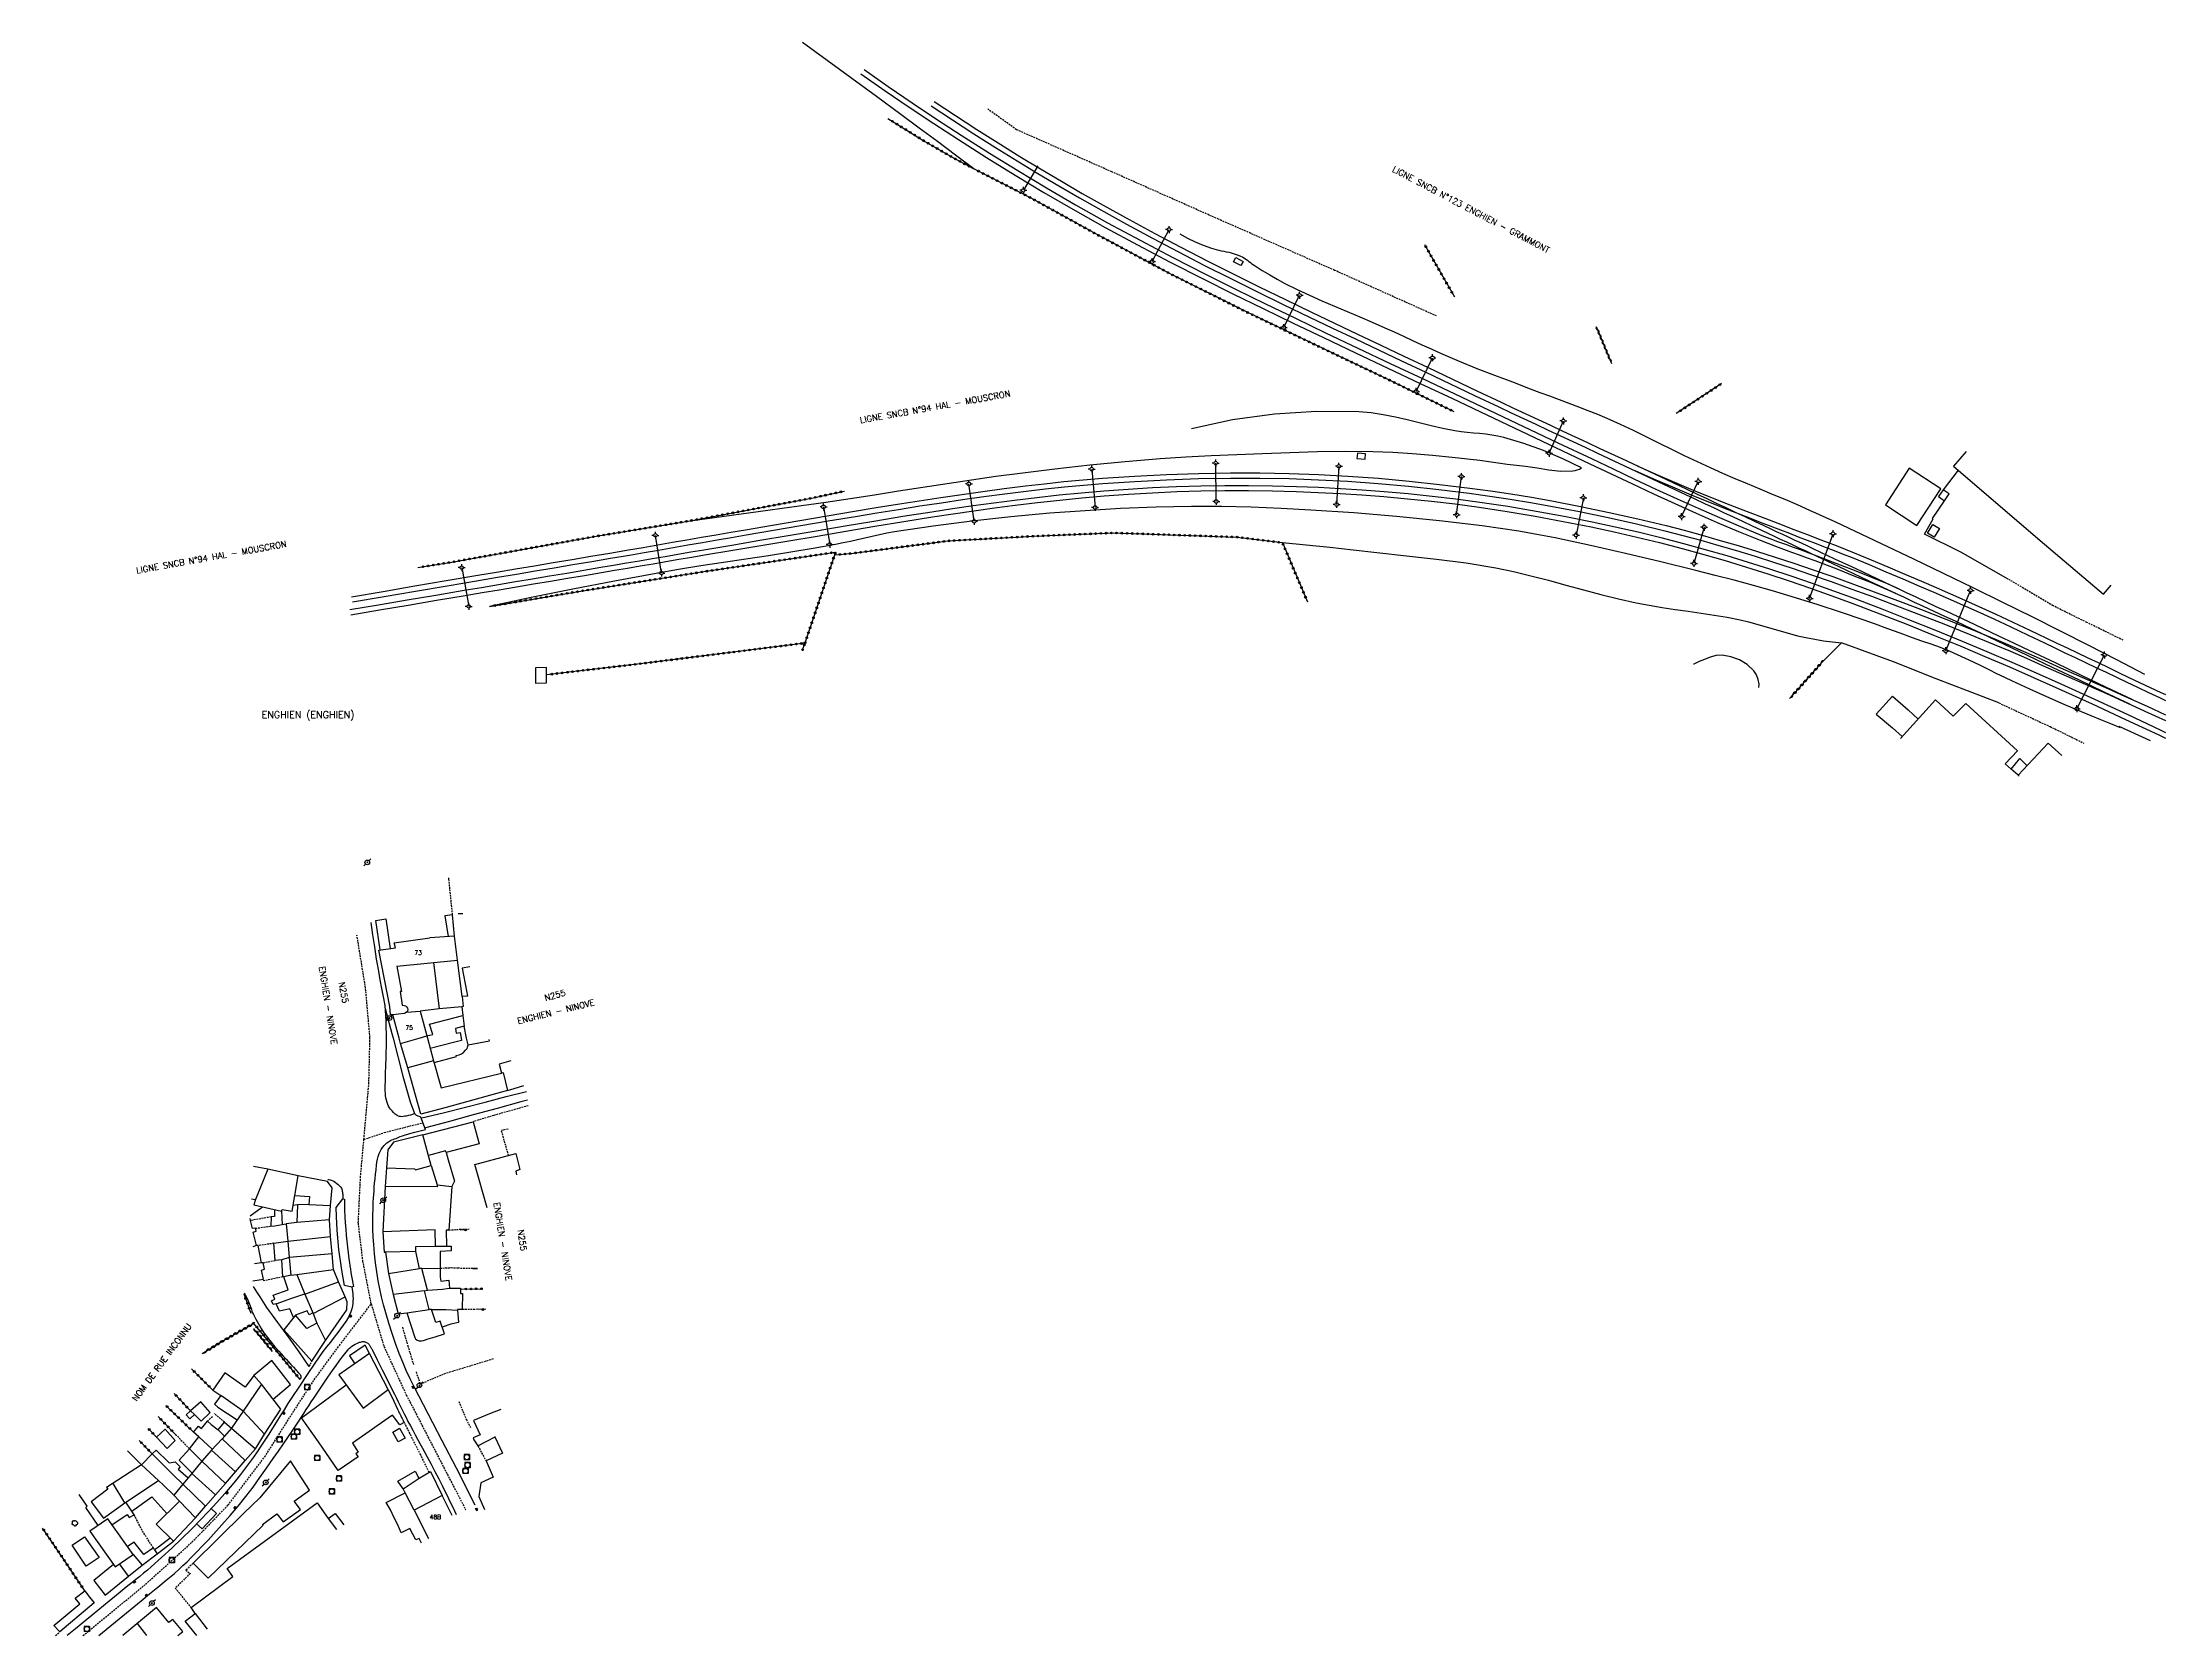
# Model space of a CAD drawing. Header units: millimetres. Extents: x 126393 to 127000, y 154000 to 154456.
import ezdxf
from ezdxf.enums import TextEntityAlignment as Align

# ---------------------------------------------------------------- set-up
doc = ezdxf.new("R2010")
doc.units = ezdxf.units.MM
doc.linetypes.add('DASHED', pattern=[0.75, 0.5, -0.25])
doc.layers.get('0').update_dxf_attribs({"linetype": 'CONTINUOUS'})
for name, color, linetype in [('W0001', 6, 'DASHED'), ('W0006', 2, 'CONTINUOUS'), ('W0008', 7, 'CONTINUOUS'), ('W0010', 4, 'CONTINUOUS'), ('W0014', 7, 'CONTINUOUS'), ('W0017', 7, 'CONTINUOUS'), ('W0101', 7, 'CONTINUOUS'), ('W0104', 1, 'CONTINUOUS'), ('W0112', 1, 'DASHED'), ('W0211', 2, 'CONTINUOUS'), ('W0214', 2, 'CONTINUOUS'), ('W0300', 7, 'CONTINUOUS'), ('W0310', 3, 'CONTINUOUS'), ('W0322', 7, 'CONTINUOUS'), ('W0323', 7, 'CONTINUOUS'), ('W0401', 7, 'CONTINUOUS'), ('W0420', 7, 'CONTINUOUS'), ('W0439', 7, 'CONTINUOUS'), ('W0473', 7, 'CONTINUOUS'), ('W0515', 5, 'CONTINUOUS'), ('W0610', 7, 'CONTINUOUS'), ('W0611', 7, 'CONTINUOUS'), ('W0700', 7, 'CONTINUOUS'), ('W0980', 7, 'CONTINUOUS'), ('W0989', 7, 'CONTINUOUS'), ('W0990', 7, 'CONTINUOUS'), ('W0991', 7, 'CONTINUOUS'), ('W1102', 7, 'CONTINUOUS')]:
    doc.layers.add(name, color=color, linetype=linetype)
doc.styles.get("Standard").update_dxf_attribs({"font": 'romans.shx', "width": 0.85})

msp = doc.modelspace()

# ---------------------------------------------------------------- texts
at = {"layer": 'W0980'}
msp.add_text('ENGHIEN (ENGHIEN)', height=2, dxfattribs=at).set_placement((126468.53, 154263.43), align=Align.MIDDLE)
at = {"layer": 'W0989'}
for s, rotation, p in [('LIGNE SNCB N°123 ENGHIEN - GRAMMONT', 332.22474, (126801.3, 154408.1)), ('LIGNE SNCB N°94 HAL - MOUSCRON', 10.14465, (126647.96, 154351.65)), ('LIGNE SNCB N°94 HAL - MOUSCRON', 10.14465, (126440.88, 154308.63)), ('ENGHIEN - NINOVE', 279.01169, (126474.28, 154180.38)), ('ENGHIEN - NINOVE', 13.89388, (126539.44, 154178.55)), ('ENGHIEN - NINOVE', 279.01169, (126524.27, 154112.79)), ('NOM DE RUE INCONNU', 53.70229, (126426.71, 154078.2))]:
    msp.add_text(s, height=1.75, rotation=rotation, dxfattribs=at).set_placement(p, align=Align.MIDDLE_CENTER)
at = {"layer": 'W0990'}
for rotation, p in [(280.89384, (126478.73, 154184.04)), (15.92878, (126539.21, 154183.24)), (278.04097, (126529.81, 154113.14))]:
    msp.add_text('N255', height=1.75, rotation=rotation, dxfattribs=at).set_placement(p, align=Align.MIDDLE_CENTER)
at = {"layer": 'W0991'}
for s, p in [('73', (126498.98, 154194.8)), ('75', (126496.4, 154173.38))]:
    msp.add_text(s, height=1.25, dxfattribs=at).set_placement(p)
msp.add_text('48B', height=1.25, dxfattribs=at).set_placement((126504.99, 154033.93), align=Align.MIDDLE_CENTER)

# ---------------------------------------------------------------- blocks, each defined once
blk = doc.blocks.new('T610')
for p, q in [((-0.500001, 0), (-1.000002, 0)), ((0, 0.500001), (0, 1.000002)), ((0.500001, 0), (1.000002, 0)), ((0, -0.500001), (0, -1.000002))]:
    blk.add_line(p, q)
blk.add_ellipse((0, 0), major_axis=(-0.353554, 0.353554), ratio=1, start_param=3.926990817, end_param=10.2101761242)
blk = doc.blocks.new('T473')
for p, q in [((-0.166667, 0.166667), (0.166667, -0.166667)), ((-0.166667, -0.166667), (0.166667, 0.166667)), ((0.500001, 0.500001), (1.000002, 1.000002)), ((-1.000002, -1.000002), (-0.500001, -0.500001))]:
    blk.add_line(p, q)
blk.add_ellipse((0, 0), major_axis=(0.471405, 0.471405), ratio=1, start_param=5.4977871438, end_param=11.780972451)
blk = doc.blocks.new('T420')
for p, q in [((0.75, 0.75), (-0.75, 0.75)), ((-0.75, 0.75), (-0.75, -0.75)), ((0.75, 0.75), (0.75, -0.75)), ((0.75, -0.75), (-0.75, -0.75))]:
    blk.add_line(p, q)
blk.add_ellipse((0, 0), major_axis=(-0.53, 0.53), ratio=1, start_param=3.926991, end_param=10.210176)
blk = doc.blocks.new('T401')
for p, q in [((-0.3, 0.3), (0, 0.3)), ((-0.3, -0.25), (-0.3, 0.3)), ((-0.3, 0.15), (0, 0.15)), ((-0.3, 0), (0, 0)), ((0, 0.3), (0, -0.25)), ((-0.3, -0.15), (0, -0.15)), ((-0.3, -0.25), (-0.3, -0.3)), ((-0.3, -0.3), (0, -0.3)), ((0, -0.3), (0, -0.25))]:
    blk.add_line(p, q)
blk = doc.blocks.new('T300')
for p, q in [((-0.8, 0.51), (-0.86, 0.34)), ((-0.86, 0.34), (-0.86, 0.17)), ((-0.86, 0.17), (-0.74, 0.06)), ((-0.69, 0.63), (-0.8, 0.51)), ((-0.8, -0.06), (-0.74, 0.06)), ((-0.74, 0.06), (-0.69, 0.11)), ((-0.57, 0.69), (-0.69, 0.63)), ((-0.46, 0.69), (-0.57, 0.69)), ((-0.29, 0.63), (-0.46, 0.69)), ((-0.29, 0.63), (-0.17, 0.74)), ((-0.23, 0.57), (-0.29, 0.63)), ((-0.17, 0.74), (-0.06, 0.8)), ((-0.06, 0.8), (0.06, 0.8)), ((0.06, 0.8), (0.23, 0.74)), ((0.23, 0.74), (0.34, 0.63)), ((0.34, 0.63), (0.4, 0.51)), ((0.46, 0.46), (0.34, 0.46)), ((0.4, 0.51), (0.4, 0.46)), ((0.57, 0.4), (0.46, 0.46)), ((0.57, 0.4), (0.69, 0.29)), ((0.69, 0.29), (0.74, 0.17)), ((0.74, 0.06), (0.69, -0.17)), ((0.74, 0.17), (0.74, 0.06)), ((-0.8, -0.17), (-0.8, -0.06)), ((-0.8, -0.23), (-0.8, -0.17)), ((-0.74, -0.34), (-0.8, -0.23)), ((-0.69, -0.4), (-0.74, -0.34)), ((-0.51, -0.46), (-0.69, -0.4)), ((-0.4, -0.46), (-0.51, -0.46)), ((-0.4, -0.46), (-0.34, -0.46)), ((-0.34, -0.46), (-0.34, -0.4)), ((-0.34, -0.51), (-0.34, -0.46)), ((-0.29, -0.63), (-0.34, -0.51)), ((-0.17, -0.74), (-0.29, -0.63)), ((-0.06, -0.8), (-0.17, -0.74)), ((0.06, -0.8), (-0.06, -0.8)), ((0.17, -0.74), (0.06, -0.8)), ((0.23, -0.69), (0.17, -0.74)), ((0.29, -0.46), (0.23, -0.46)), ((0.29, -0.63), (0.23, -0.69)), ((0.46, -0.4), (0.29, -0.46)), ((0.34, -0.51), (0.29, -0.63)), ((0.34, -0.51), (0.34, -0.46)), ((0.57, -0.34), (0.46, -0.4)), ((0.63, -0.29), (0.57, -0.34)), ((0.69, -0.17), (0.63, -0.29))]:
    blk.add_line(p, q)
blk = doc.blocks.new('t323o')
at = {"color": 0, "linetype": 'Continuous'}
for radius in [0.25, 0.15]:
    blk.add_circle((0, 0), radius, dxfattribs=at)
blk = doc.blocks.new('t310o')
at = {"color": 0, "linetype": 'Continuous'}
for centre, start, end in [((-0.5, 0.38), 216.8699, 323.1304), ((0.5, -0.37), 36.8699, 143.1303)]:
    blk.add_arc(centre, 0.625, start, end, dxfattribs=at)
blk = doc.blocks.new('t322o')
at = {"color": 0, "linetype": 'Continuous'}
for radius in [0.25, 0.15]:
    blk.add_circle((0, 0), radius, dxfattribs=at)

# ---------------------------------------------------------------- linework, layer by layer
at = {"layer": 'W0001'}
for points in [[(126486.25, 154171), (126486.25, 154171.11), (126484.99, 154185.33), (126482.52, 154200.48)], [(126484.51, 154141.98), (126485.93, 154157.85), (126486.25, 154171)], [(126484.51, 154141.98), (126490.33, 154143.95), (126501.4, 154146.78)], [(126486.61, 154094.9), (126484.23, 154107.06), (126482.92, 154118.16), (126483.54, 154131.11), (126484.51, 154141.98)], [(126404.14, 154000), (126405.31, 154000.96), (126421.51, 154014.19), (126435.33, 154026.72), (126445.63, 154037.29), (126456.14, 154051.14), (126463.78, 154063.17), (126470.3, 154073.21), (126477.51, 154083.04), (126486.61, 154094.9)], [(126486.61, 154094.9), (126490.25, 154082.73), (126496.65, 154068.84), (126513.64, 154035.99)]]:
    msp.add_lwpolyline(points, dxfattribs=at)
at = {"layer": 'W0006'}
for points in [[(126490.64, 154179.41), (126492.52, 154172.33), (126492.86, 154171)], [(126492.86, 154171), (126495.66, 154160.12), (126497.75, 154152.77), (126498.97, 154149.38)], [(126479.01, 154100.21), (126478.21, 154104.59), (126477.32, 154110.49), (126476.87, 154116.03), (126476.63, 154119.94), (126476.61, 154122.46), (126478.49, 154124.96)], [(126481.06, 154099.74), (126479.01, 154100.21)], [(126436.64, 154031.95), (126438.2, 154030.55), (126442.37, 154034.95), (126440.85, 154036.34)]]:
    msp.add_lwpolyline(points, dxfattribs=at)
at = {"layer": 'W0008'}
for points in [[(126490.95, 154171), (126490.95, 154171.85), (126490.94, 154172.7), (126490.92, 154173.54), (126490.9, 154174.39), (126490.85, 154175.88), (126490.78, 154177.36), (126490.7, 154178.84), (126490.59, 154180.32)], [(126498.97, 154149.38), (126498.4, 154149.16), (126497.82, 154148.97), (126497.23, 154148.81), (126496.63, 154148.68), (126496.22, 154148.6), (126495.81, 154148.53), (126495.38, 154148.49), (126494.96, 154148.51), (126494.7, 154148.56), (126494.45, 154148.64), (126494.21, 154148.74), (126493.99, 154148.86), (126493.47, 154149.24), (126493, 154149.67), (126492.57, 154150.13), (126492.17, 154150.63), (126491.86, 154151.07), (126491.59, 154151.53), (126491.36, 154152.02), (126491.16, 154152.52), (126490.96, 154153.2), (126490.82, 154153.9), (126490.72, 154154.6), (126490.65, 154155.31), (126490.62, 154155.73), (126490.6, 154156.15), (126490.6, 154156.58), (126490.61, 154157), (126490.62, 154157.42), (126490.63, 154157.84), (126490.65, 154158.27), (126490.66, 154158.69), (126490.71, 154160.89), (126490.8, 154163.1), (126490.88, 154165.3), (126490.93, 154167.5), (126490.94, 154167.94), (126490.94, 154168.38), (126490.95, 154168.81), (126490.95, 154169.25), (126490.95, 154169.69), (126490.95, 154170.13), (126490.95, 154170.56), (126490.95, 154171)], [(126502.1, 154144.83), (126500.83, 154148.39)], [(126478.49, 154124.96), (126478.98, 154124.88)], [(126478.98, 154124.88), (126478.96, 154124.07), (126478.95, 154123.27), (126478.96, 154122.46), (126478.98, 154121.66), (126479.06, 154119.89), (126479.18, 154118.12), (126479.32, 154116.35), (126479.48, 154114.59), (126479.65, 154112.88), (126479.84, 154111.18), (126480.04, 154109.49), (126480.25, 154107.79), (126480.38, 154106.81), (126480.51, 154105.83), (126480.66, 154104.86), (126480.81, 154103.88), (126480.97, 154102.88), (126481.14, 154101.87), (126481.32, 154100.87), (126481.51, 154099.87)], [(126481.51, 154099.87), (126481.06, 154099.74)]]:
    msp.add_lwpolyline(points, dxfattribs=at)
at = {"layer": 'W0010'}
msp.add_lwpolyline([(126986.6, 154260.25), (126995.57, 154256.12)], dxfattribs=at)
at = {"layer": 'W0014'}
for points in [[(126490.59, 154180.32), (126490.1, 154182.76), (126489.63, 154185.2), (126489.18, 154187.65), (126488.75, 154190.1), (126488.16, 154193.59), (126487.61, 154197.08), (126487.08, 154200.57), (126486.58, 154204.07)], [(126500.83, 154148.39), (126500.57, 154148.45), (126500.31, 154148.52), (126500.06, 154148.62), (126499.82, 154148.74), (126499.59, 154148.87), (126499.37, 154149.03), (126499.17, 154149.2), (126498.97, 154149.38)], [(126488.16, 154134.59), (126488.24, 154135.44), (126488.38, 154136.29), (126488.6, 154137.13), (126488.89, 154137.94), (126489.16, 154138.55), (126489.48, 154139.14), (126489.86, 154139.7), (126490.28, 154140.22), (126490.68, 154140.64), (126491.12, 154141.01), (126491.59, 154141.34), (126492.08, 154141.64), (126492.47, 154141.84), (126492.88, 154142), (126493.3, 154142.14), (126493.71, 154142.29), (126494.31, 154142.53), (126494.91, 154142.78), (126495.52, 154143.01), (126496.13, 154143.23), (126497.61, 154143.69), (126499.1, 154144.11), (126500.6, 154144.49), (126502.1, 154144.83)], [(126474.22, 154130.53), (126474.52, 154130.5), (126474.82, 154130.44), (126475.11, 154130.36), (126475.39, 154130.25), (126475.87, 154130.01), (126476.32, 154129.72), (126476.75, 154129.4), (126477.15, 154129.06), (126477.41, 154128.83), (126477.66, 154128.58), (126477.9, 154128.31), (126478.09, 154128.01), (126478.2, 154127.75), (126478.28, 154127.47), (126478.34, 154127.2), (126478.38, 154126.92), (126478.43, 154126.61), (126478.46, 154126.29), (126478.47, 154125.97), (126478.49, 154125.65), (126478.49, 154125.48), (126478.49, 154125.31), (126478.49, 154125.13), (126478.49, 154124.96)], [(126498.88, 154071.17), (126497.74, 154073.51), (126496.65, 154075.88), (126495.62, 154078.28), (126494.65, 154080.7), (126493.57, 154083.58), (126492.57, 154086.49), (126491.63, 154089.42), (126490.76, 154092.38), (126490.14, 154094.63), (126489.57, 154096.9), (126489.06, 154099.18), (126488.61, 154101.47), (126488.18, 154104.07), (126487.82, 154106.68), (126487.53, 154109.29), (126487.31, 154111.91), (126487.17, 154114.13), (126487.1, 154116.35), (126487.07, 154118.57), (126487.09, 154120.79), (126487.12, 154121.88), (126487.15, 154122.96), (126487.2, 154124.05), (126487.26, 154125.13), (126487.33, 154126.22), (126487.41, 154127.3), (126487.49, 154128.38), (126487.58, 154129.46), (126487.7, 154130.75), (126487.83, 154132.03), (126487.99, 154133.31), (126488.16, 154134.59)], [(126481.06, 154099.74), (126481.18, 154099.1), (126481.28, 154098.45), (126481.34, 154097.8), (126481.38, 154097.15), (126481.4, 154096.45), (126481.39, 154095.76), (126481.35, 154095.06), (126481.24, 154094.37), (126481.03, 154093.48), (126480.75, 154092.62), (126480.41, 154091.78), (126480.01, 154090.97), (126479.35, 154089.86), (126478.59, 154088.81), (126477.79, 154087.79), (126477.01, 154086.77), (126475.97, 154085.38), (126474.92, 154084), (126473.85, 154082.62), (126472.77, 154081.26)], [(126472.77, 154081.26), (126470.52, 154077.99), (126468.3, 154074.71), (126466.09, 154071.41), (126463.91, 154068.11), (126462.78, 154066.37), (126461.68, 154064.63), (126460.58, 154062.89), (126459.48, 154061.14), (126458.38, 154059.39), (126457.28, 154057.65), (126456.16, 154055.91), (126455.02, 154054.19), (126453.96, 154052.61), (126452.88, 154051.05), (126451.79, 154049.49), (126450.66, 154047.96), (126449.23, 154046.09), (126447.76, 154044.25), (126446.27, 154042.43), (126444.74, 154040.65), (126442.43, 154038.06), (126440.09, 154035.53), (126437.69, 154033.03), (126435.26, 154030.57), (126432.43, 154027.77), (126429.55, 154025.03), (126426.62, 154022.33), (126423.65, 154019.68), (126422.56, 154018.74), (126421.47, 154017.82), (126420.36, 154016.92), (126419.25, 154016.02), (126418.13, 154015.13), (126417.01, 154014.23), (126415.9, 154013.34), (126414.79, 154012.43), (126413.19, 154011.12), (126411.59, 154009.81), (126410, 154008.5), (126408.4, 154007.18), (126406.81, 154005.87), (126405.21, 154004.56), (126403.62, 154003.25), (126402.02, 154001.94), (126399.64, 154000)], [(126430.31, 154017.79), (126431.53, 154018.89), (126432.74, 154020), (126433.93, 154021.14), (126435.1, 154022.29), (126436.74, 154023.95), (126438.36, 154025.63), (126439.95, 154027.34), (126441.52, 154029.06), (126443.89, 154031.7), (126446.24, 154034.37), (126448.54, 154037.07), (126450.78, 154039.83), (126452.81, 154042.49), (126454.77, 154045.2), (126456.69, 154047.94), (126458.6, 154050.68), (126460.07, 154052.77), (126461.53, 154054.87), (126462.98, 154056.98), (126464.4, 154059.1), (126465.14, 154060.2), (126465.86, 154061.31), (126466.58, 154062.42), (126467.29, 154063.54), (126468, 154064.65), (126468.72, 154065.76), (126469.44, 154066.87), (126470.17, 154067.98), (126471.5, 154069.97), (126472.84, 154071.95), (126474.19, 154073.92), (126475.57, 154075.88), (126476.6, 154077.33), (126477.66, 154078.77), (126478.72, 154080.19), (126479.8, 154081.61)], [(126479.8, 154081.61), (126480.1, 154081.93), (126480.42, 154082.23), (126480.75, 154082.52), (126481.1, 154082.78), (126481.56, 154083.08), (126482.04, 154083.36), (126482.53, 154083.61), (126483.04, 154083.83), (126483.29, 154083.92), (126483.56, 154084.01), (126483.83, 154084.07), (126484.11, 154084.11), (126484.3, 154084.12), (126484.49, 154084.11), (126484.68, 154084.09), (126484.87, 154084.05), (126485.08, 154083.98), (126485.28, 154083.9), (126485.46, 154083.8), (126485.64, 154083.67), (126485.75, 154083.59), (126485.84, 154083.48), (126485.93, 154083.38), (126486.02, 154083.27), (126486.13, 154083.11), (126486.23, 154082.94), (126486.33, 154082.78), (126486.43, 154082.61), (126486.54, 154082.42), (126486.64, 154082.24), (126486.75, 154082.05), (126486.85, 154081.87)], [(126486.85, 154081.87), (126488.31, 154078.95), (126489.78, 154076.02), (126491.25, 154073.1), (126492.71, 154070.17), (126493.26, 154069.06), (126493.81, 154067.95), (126494.36, 154066.84), (126494.9, 154065.73), (126495.45, 154064.61), (126496.01, 154063.5), (126496.57, 154062.4), (126497.13, 154061.3), (126497.8, 154060.01), (126498.49, 154058.74), (126499.17, 154057.47), (126499.87, 154056.2), (126500.56, 154054.93), (126501.26, 154053.66), (126501.95, 154052.39), (126502.63, 154051.11), (126503.73, 154049.03), (126504.83, 154046.94), (126505.92, 154044.84), (126507.01, 154042.75)], [(126516.34, 154037.3), (126516.34, 154037.3), (126510.97, 154047.95), (126506.94, 154055.69), (126502.91, 154063.43), (126498.88, 154071.17)], [(126507.01, 154042.75), (126508.73, 154039.21), (126510.47, 154035.68), (126510.94, 154034.68)], [(126408.68, 154000), (126413.46, 154003.91), (126420.83, 154009.96), (126423.2, 154011.91), (126425.57, 154013.87), (126427.94, 154015.83), (126430.31, 154017.79)]]:
    msp.add_lwpolyline(points, dxfattribs=at)
at = {"layer": 'W0017'}
for points in [[(126940.68, 154333.55), (126936.35, 154327.93)], [(126954.97, 154302.35), (126941.44, 154310.06), (126930.99, 154315.18), (126933.53, 154319.6), (126933.3, 154319.73), (126936.75, 154324.79)], [(126952.3, 154266.91), (126934.35, 154273.81), (126922.16, 154278.68), (126907.31, 154284.13), (126901.68, 154278.52)], [(126501.1, 154148.18), (126507.15, 154149.64), (126513.19, 154151.14), (126519.23, 154152.68), (126525.25, 154154.25), (126531.05, 154155.71)], [(126531.34, 154153.23), (126529.42, 154152.7), (126522.6, 154150.84), (126515.78, 154148.98), (126508.96, 154147.12), (126502.14, 154145.26)], [(126468.86, 154077.02), (126467.43, 154079.09), (126465.99, 154081.15), (126464.55, 154083.2), (126463.09, 154085.25), (126462.31, 154086.34), (126461.51, 154087.42), (126460.71, 154088.49), (126459.91, 154089.57), (126459.11, 154090.65), (126458.32, 154091.73), (126457.54, 154092.82), (126456.78, 154093.92), (126455.79, 154095.4), (126454.82, 154096.9), (126453.87, 154098.4), (126452.95, 154099.93)], [(126450.25, 154097.97), (126450.52, 154097.53), (126450.99, 154096.69), (126451.42, 154095.84), (126451.63, 154095.35), (126451.82, 154094.86), (126451.99, 154094.36), (126452.16, 154093.86), (126452.32, 154093.36), (126452.49, 154092.86), (126452.68, 154092.37), (126452.9, 154091.88), (126453.57, 154090.52), (126454.31, 154089.19), (126455.09, 154087.89), (126455.93, 154086.62), (126456.92, 154085.26), (126457.98, 154083.94), (126459.07, 154082.66), (126460.16, 154081.38), (126460.85, 154080.6), (126461.54, 154079.83), (126462.24, 154079.07), (126462.95, 154078.31), (126463.65, 154077.56), (126464.36, 154076.8), (126465.06, 154076.04), (126465.75, 154075.27), (126465.92, 154075.1), (126466.11, 154074.94), (126466.29, 154074.75), (126466.4, 154074.52), (126466.47, 154074.2), (126466.47, 154073.88), (126466.41, 154073.57), (126466.29, 154073.27)]]:
    msp.add_lwpolyline(points, dxfattribs=at)
at = {"layer": 'W0101'}
for points in [[(126958.13, 154245.94), (126957.87, 154246.21), (126966.46, 154255.39), (126970.31, 154251.87)], [(126488.78, 154196.14), (126493.59, 154196.82), (126493.16, 154198.29), (126503.38, 154199.66)], [(126493.97, 154191.59), (126511.31, 154193.31), (126510.47, 154200.15), (126503.38, 154199.66)], [(126494.57, 154171), (126492.78, 154177.68), (126492.77, 154177.66), (126492.13, 154177.61), (126491.93, 154180.03), (126488.78, 154196.14)], [(126493.97, 154191.59), (126493.96, 154191.59), (126495.28, 154184.31), (126494.86, 154184.31), (126494.86, 154184.33), (126495.5, 154180.41), (126496, 154180.36), (126496.45, 154180.19), (126496.71, 154179.94), (126496.95, 154179.55), (126497.05, 154179.16), (126496.96, 154178.74), (126496.72, 154178.37), (126496.72, 154178.39), (126500.59, 154178.71)], [(126500.59, 154178.71), (126502.69, 154171)], [(126494.98, 154169.47), (126494.57, 154171)], [(126500.8, 154149.2), (126497.07, 154162.52), (126494.98, 154169.47)], [(126502.69, 154171), (126504.46, 154164.48), (126506.66, 154156.71), (126506.64, 154156.71), (126523.85, 154160.97), (126524.33, 154161.1), (126525.6, 154155.96), (126508.04, 154151.17), (126500.8, 154149.2)], [(126501.33, 154143.34), (126493.02, 154141.23), (126491.32, 154139.04), (126490.99, 154133.84)], [(126490.99, 154133.84), (126498.96, 154133.57), (126499.32, 154133.28), (126503.79, 154134.55), (126501.33, 154143.34)], [(126465.68, 154131.53), (126457.06, 154133.49), (126457.05, 154133.49), (126452.91, 154134.24)], [(126477.27, 154101.27), (126475.78, 154104.77), (126475.48, 154109.22), (126474.98, 154114.2), (126474.66, 154119), (126474.94, 154123.1), (126475.41, 154128.11), (126474.06, 154129.99), (126465.68, 154131.53)], [(126452.32, 154125.03), (126453.52, 154124.78), (126452.98, 154123.3), (126460.98, 154121.5), (126461.17, 154121.97), (126463.96, 154121.47), (126464.76, 154125.95), (126468.98, 154125.65), (126468.75, 154123.39), (126465.55, 154123.24), (126465.3, 154118.24), (126465.3, 154118.25), (126462.27, 154117.82), (126462.72, 154112.87), (126463.12, 154108.19), (126463.62, 154103.11), (126465.33, 154103.33), (126467.66, 154097.72)], [(126494.31, 154092.07), (126496.78, 154092.36), (126499.05, 154085.27), (126499.31, 154084.87), (126499.78, 154084.58), (126500.33, 154084.39), (126500.96, 154084.37), (126501.55, 154084.47), (126502.94, 154084.87), (126504.88, 154085.47), (126507.54, 154086.31), (126506.32, 154089.98), (126505.09, 154089.62), (126503.86, 154093.31), (126503.2, 154093.33), (126503.2, 154093.34), (126501.86, 154098.61), (126502.67, 154098.8), (126501.13, 154105.09), (126500.42, 154105.03), (126499.41, 154109.94), (126499.39, 154111.33), (126505.02, 154111.44), (126504.86, 154116.08), (126489.89, 154115.58)], [(126489.89, 154115.58), (126490.29, 154109.76), (126490.67, 154109.71), (126491.55, 154103.64), (126491.55, 154103.65), (126492.91, 154097.62), (126492.91, 154097.64), (126494.31, 154092.07)], [(126479.11, 154096.96), (126477.27, 154101.27)], [(126467.66, 154097.72), (126469.96, 154092.18)], [(126473.56, 154084.41), (126479.62, 154093.18), (126479.73, 154095.52), (126479.11, 154096.96)], [(126469.96, 154092.18), (126471.09, 154089.44), (126471.08, 154089.44)], [(126471.09, 154089.44), (126473.56, 154084.41)], [(126486.15, 154080.72), (126477.36, 154074.62), (126484.32, 154065.11), (126491.5, 154070.45)], [(126491.5, 154070.45), (126486.15, 154080.72)], [(126460.73, 154064.79), (126455.18, 154071.96), (126449.95, 154064.21), (126446.61, 154059.38), (126443.96, 154056.3), (126440.87, 154053.09), (126438.15, 154049.89), (126435.27, 154046.36), (126432.73, 154043.35), (126430.11, 154040.19), (126431.72, 154038.46), (126425.07, 154031.85), (126430, 154027.02)], [(126430, 154027.02), (126436.32, 154033.7), (126439.22, 154037.04), (126442.02, 154040.25), (126444.96, 154043.52), (126447.79, 154046.82), (126450.56, 154050.14), (126453.53, 154053.45), (126456.05, 154057.62), (126460.73, 154064.79)], [(126498.91, 154035.93), (126496.36, 154040.89), (126495.73, 154041.98), (126500.28, 154045.02), (126500.27, 154045.02), (126500.28, 154045.02), (126503.61, 154046.96), (126506.95, 154040.08)], [(126509.81, 154034.4), (126506.95, 154040.08)], [(126498.91, 154035.93), (126503.04, 154027.78)], [(126425.22, 154007.99), (126415.53, 154000)], [(126431.27, 154000), (126432.67, 154001.15), (126429.8, 154004.59), (126428.69, 154003.73), (126425.22, 154007.99)]]:
    msp.add_lwpolyline(points, dxfattribs=at)
for points in [[(126410.05, 154033.58), (126416.11, 154037.99), (126425.7, 154044.33), (126420.89, 154048.84), (126410.89, 154042.33), (126411.29, 154041.88), (126406.51, 154038.23)], [(126406.06, 154029.84), (126413.39, 154019.65), (126418.45, 154023.19), (126411.24, 154033.38)]]:
    msp.add_lwpolyline(points, close=True, dxfattribs=at)
at = {"layer": 'W0104'}
for points in [[(126942.96, 154338.91), (126939.34, 154334.7), (126964.12, 154313.41), (126982.21, 154298), (126984.42, 154300.61)], [(126921.91, 154268.89), (126917.16, 154263.67), (126921.86, 154259.77), (126924.6, 154257.27)], [(126921.91, 154268.89), (126926.33, 154264.89), (126929.18, 154262.29)], [(126924.14, 154256.76), (126934.21, 154267.82), (126939.24, 154263.13), (126942.85, 154266.71), (126957.61, 154253.22), (126954.15, 154249.45), (126955.81, 154247.98), (126958.32, 154250.99), (126960.41, 154248.93)], [(126957.87, 154246.21), (126955.81, 154247.98)], [(126489.18, 154196.2), (126487.96, 154204.68), (126490.82, 154205.11), (126492.05, 154196.6)], [(126510.47, 154200.15), (126509.89, 154206.28), (126507.67, 154205.99), (126508.58, 154200.02)], [(126504.47, 154192.63), (126506.04, 154179.37), (126500.59, 154178.71)], [(126514.86, 154191.42), (126512.62, 154191.01), (126513.91, 154184.48), (126514.12, 154182.95), (126512.66, 154182.9), (126511.31, 154193.31)], [(126512.54, 154179.93), (126506.04, 154179.37)], [(126512.66, 154182.9), (126512.95, 154180.04), (126512.52, 154179.93), (126512.54, 154179.93), (126512.84, 154177.46), (126513.23, 154174.4), (126510.73, 154173.74), (126510.92, 154172.36), (126512.08, 154172.61), (126512.31, 154171)], [(126502.51, 154171.64), (126504.19, 154172.02), (126503.25, 154175.01), (126503.24, 154175.01), (126512.84, 154177.46)], [(126513.91, 154171), (126513.23, 154174.4)], [(126512.31, 154171), (126512.4, 154170.33), (126510.13, 154169.75), (126503.51, 154167.99)], [(126504.61, 154163.96), (126511.03, 154165.73), (126510.94, 154166.03), (126511.77, 154166.23), (126512.41, 154166.45), (126513, 154166.88), (126513.62, 154167.51), (126514.02, 154168.05), (126514.12, 154168.36), (126514.3, 154169.08), (126514.3, 154169.07), (126520.45, 154170.21), (126520.4, 154170.62)], [(126514.3, 154169.07), (126513.91, 154171)], [(126526.53, 154164.44), (126523.2, 154163.51), (126523.85, 154160.97)], [(126525.6, 154155.96), (126527.47, 154156.58), (126530.29, 154157.38)], [(126501.33, 154143.34), (126515.77, 154147.06), (126517.48, 154140.75), (126508.02, 154138.25), (126508.66, 154136.14), (126510.42, 154130), (126509.72, 154128.55), (126508.79, 154116.03), (126508.06, 154116.06), (126508.15, 154111.48), (126509.47, 154111.44), (126509.48, 154110.13), (126506.32, 154109.91), (126506.32, 154105.13), (126506.31, 154105.14), (126506.36, 154102.55), (126506.48, 154101.42), (126508.79, 154101.66), (126509.05, 154099.4), (126512.17, 154099.4), (126512.17, 154097.93), (126512.75, 154097.9), (126512.67, 154093.35), (126511.28, 154093.33), (126511.32, 154093.08), (126511.61, 154089.62), (126509.39, 154089.09), (126506.9, 154088.25)], [(126508.02, 154138.25), (126507.84, 154138.72), (126503.01, 154137.34)], [(126519.82, 154122.4), (126516.23, 154134.81), (126527.96, 154137.94), (126529.13, 154133.36), (126527.94, 154132.93), (126528.2, 154131.85)], [(126490.99, 154133.84), (126490.56, 154128.48), (126489.89, 154115.58)], [(126503.79, 154134.55), (126505.46, 154129.02), (126509.72, 154128.55)], [(126505.46, 154129.02), (126505.5, 154128.41), (126490.56, 154128.48)], [(126452.72, 154101.52), (126455.79, 154101.99), (126455.26, 154104.53), (126456.07, 154104.86), (126455.67, 154106.67), (126455.2, 154106.64), (126454.23, 154111.6), (126453.79, 154111.59), (126452.84, 154115.44), (126453.66, 154115.7), (126453.52, 154116.56), (126452.64, 154116.51), (126452.08, 154118.77), (126451.96, 154119.31)], [(126452.01, 154120.13), (126455.53, 154122.73)], [(126458.97, 154121.96), (126458.95, 154119.94), (126457.96, 154119.82), (126457.91, 154117.16), (126459.04, 154117.29), (126461.11, 154117.63), (126462.27, 154117.82)], [(126460.98, 154121.5), (126461.11, 154117.63)], [(126465.55, 154123.24), (126464.25, 154123.11)], [(126464.35, 154090.98), (126463.29, 154093.52), (126460.36, 154092.8), (126459.45, 154094.95), (126458.59, 154094.71), (126458.12, 154095.83), (126459, 154096.24), (126458.58, 154097.38), (126462.88, 154098.9), (126462.87, 154098.9), (126461.57, 154102.67), (126461.32, 154102.66), (126461.01, 154107.57), (126459.15, 154107.36), (126458.78, 154112.26), (126462.72, 154112.87)], [(126453.79, 154111.59), (126452.7, 154111.22)], [(126455.2, 154106.64), (126453.19, 154106.38)], [(126463.12, 154108.19), (126461.01, 154107.57)], [(126505.02, 154111.44), (126508.15, 154111.48)], [(126463.62, 154103.11), (126461.57, 154102.67)], [(126501.13, 154105.09), (126506.31, 154105.14)], [(126459.45, 154094.95), (126463.88, 154096.54), (126467.63, 154097.79)], [(126502.67, 154098.8), (126507.03, 154099.1), (126509.05, 154099.4)], [(126471.08, 154089.44), (126468.15, 154087.91), (126468.14, 154087.91), (126464.91, 154091.69), (126461.59, 154087.54), (126469.66, 154078.48)], [(126469.9, 154092.32), (126468.89, 154091.83), (126468.29, 154092.96), (126464.91, 154091.69)], [(126503.86, 154093.31), (126507.96, 154093.27), (126507.95, 154093.27), (126511.32, 154093.08)], [(126469.66, 154078.48), (126473.56, 154084.41)], [(126486.15, 154080.72), (126484.88, 154083.08), (126480.37, 154080.03), (126481.96, 154077.81)], [(126458.54, 154067.62), (126463.48, 154071.88), (126458.15, 154078.71), (126453.04, 154074.38), (126450.57, 154071.06), (126444.73, 154075.22), (126441.27, 154070.25), (126443.57, 154068.74), (126441.74, 154066.19), (126442.74, 154065.36), (126448.23, 154061.72)], [(126453.04, 154074.38), (126455.18, 154071.96)], [(126491.5, 154070.45), (126493.07, 154067.04), (126494.15, 154064.79), (126496.07, 154060.95), (126496.06, 154060.95), (126494.83, 154060.27), (126492.68, 154063.06), (126491.49, 154062.24), (126481.22, 154055.04), (126482.83, 154052.44), (126482.23, 154052.03), (126482.85, 154051.15), (126477.18, 154047.22), (126474.85, 154050.6), (126471.57, 154055.48), (126466.68, 154062.33), (126479.48, 154071.72)], [(126436.03, 154063.24), (126434.89, 154064.29)], [(126449.95, 154064.21), (126444.85, 154067.87), (126443.57, 154068.74)], [(126523.69, 154064.71), (126520.46, 154063.47), (126515.89, 154061.57), (126517.75, 154057.44), (126515.8, 154056.54), (126516.01, 154056), (126517.14, 154054.28), (126517.13, 154054.28), (126522.03, 154056.88), (126522.02, 154056.88), (126524.17, 154052.2), (126519.47, 154049.96), (126521.51, 154045.3), (126518.01, 154043.73), (126517.4, 154039.77), (126519.04, 154036.06)], [(126435.38, 154046.49), (126431.7, 154050.2), (126434.57, 154053.47), (126437.28, 154056.88), (126435.79, 154058.23), (126437.23, 154059.92), (126438.01, 154059.3), (126439.72, 154061.31), (126440.78, 154060.36), (126442.81, 154058.88), (126444.62, 154061.08), (126446.61, 154059.38)], [(126442.81, 154058.88), (126444.64, 154057.09)], [(126416.91, 154052.87), (126420.89, 154048.84), (126423.98, 154052), (126425.09, 154053.06), (126428.57, 154049.6), (126428.79, 154049.45), (126430.5, 154049.76), (126431.98, 154048.26), (126431.38, 154047.59), (126434.21, 154045.1)], [(126432.73, 154043.35), (126429.87, 154046.11), (126427.64, 154048.29), (126423.98, 154052)], [(126438.15, 154049.89), (126437.08, 154050.98), (126434.57, 154053.47)], [(126437.28, 154056.88), (126437.27, 154056.87), (126441.12, 154053.35)], [(126495.73, 154041.98), (126494.18, 154044.17), (126499.21, 154047.09), (126500.27, 154045.02)], [(126408.52, 154031.52), (126404.95, 154036.64), (126405.37, 154036.99), (126403.09, 154040.33)], [(126412.42, 154031.7), (126416.8, 154034.61), (126417.37, 154033.74), (126418.81, 154034.52), (126418.15, 154035.58), (126423.83, 154039.68), (126428.16, 154034.93)], [(126425.7, 154044.33), (126427.18, 154043.08), (126427.17, 154043.08), (126430.11, 154040.19)], [(126501.01, 154026.42), (126500.32, 154027.81), (126499.41, 154027.38), (126497.66, 154030.63), (126497.66, 154030.62), (126495.15, 154029.38), (126494.21, 154031.69), (126493.16, 154033.65), (126492.11, 154035.98), (126490.9, 154038.07), (126496.36, 154040.89)], [(126418.15, 154035.58), (126416.37, 154038.17)], [(126436.74, 154000), (126433.38, 154004.08), (126436.24, 154006.34), (126435.06, 154008.01), (126447, 154016.9), (126446.98, 154016.91), (126445.36, 154019.23), (126471.15, 154037.95), (126474.29, 154033.52), (126476.26, 154034.95), (126478.73, 154031.64)], [(126474.29, 154033.52), (126476.67, 154030.38)], [(126412.9, 154020.33), (126407.2, 154015.72), (126410.47, 154011.57), (126417.14, 154017.02), (126417.13, 154017.02), (126421.06, 154020.19), (126425.41, 154023.43), (126426.65, 154024.33), (126430, 154027.02)], [(126429.12, 154027.88), (126425.78, 154025.34), (126424.6, 154024.52), (126424.28, 154025.06), (126421.53, 154023.2), (126418.75, 154026.68), (126416.83, 154025.48)], [(126418.45, 154023.19), (126421.06, 154020.19)], [(126424.6, 154024.52), (126425.41, 154023.43)], [(126417.13, 154017.02), (126414.58, 154020.48)], [(126436.24, 154006.34), (126439.7, 154001.84)]]:
    msp.add_lwpolyline(points, dxfattribs=at)
for points in [[(126919.83, 154323.58), (126928.87, 154317.68), (126935.71, 154328.17), (126926.68, 154334.06)], [(126936.75, 154324.79), (126938.08, 154326.75), (126936.35, 154327.93), (126935.02, 154325.97)], [(126935.3, 154316.83), (126933.84, 154314.36), (126931.93, 154315.48), (126933.39, 154317.95)], [(126536.79, 154272.64), (126536.73, 154277.04), (126533.58, 154276.99), (126533.64, 154272.6)], [(126440.51, 154063.8), (126437.84, 154066.91), (126434.89, 154064.29), (126433.69, 154063.13), (126434.72, 154062.05), (126436.04, 154063.24), (126436.03, 154063.24), (126437.92, 154061.39)], [(126430.56, 154055.8), (126428.23, 154053.53), (126425.16, 154056.79), (126427.69, 154059.1)], [(126494.34, 154055.44), (126492.83, 154058.25), (126494.68, 154059.34), (126496.34, 154056.51)], [(126463.5, 154049.97), (126454.78, 154039.39), (126450.14, 154035.07), (126435.65, 154020.67), (126439.95, 154016.41), (126455.66, 154031.62), (126455.46, 154031.82), (126459.62, 154034.87), (126461.37, 154032.51), (126466.38, 154036.04), (126464.54, 154038.46), (126468.94, 154041.63)], [(126407.33, 154009.41), (126397.49, 154001.06), (126395.82, 154002.91), (126403.22, 154009.1), (126401.9, 154010.73), (126404.62, 154012.77), (126405.97, 154010.98)]]:
    msp.add_lwpolyline(points, close=True, dxfattribs=at)
at = {"layer": 'W0112'}
for points in [[(126791.41, 154377.65), (126762.26, 154390.71), (126729.07, 154405.33), (126698.55, 154418.89), (126671.26, 154430.96), (126671.25, 154430.96), (126663.05, 154436.83)], [(126987.9, 154284.85), (126977.5, 154289.93), (126967.82, 154294.73), (126954.97, 154302.35)], [(126952.3, 154266.91), (126966.97, 154260.13), (126976.66, 154255.38)], [(126509.89, 154206.28), (126508.84, 154216.4), (126508.79, 154216.91)], [(126531.53, 154151.62), (126521.66, 154148.85), (126521.68, 154148.85), (126515.77, 154147.06)], [(126525.91, 154137.39), (126523.85, 154144.62), (126525.94, 154145.06)], [(126457.96, 154119.82), (126452.08, 154118.77)], [(126453.52, 154116.56), (126457.91, 154117.16)], [(126458.78, 154112.26), (126454.23, 154111.6)], [(126508.79, 154116.03), (126511.98, 154116.28), (126514.61, 154116.36)], [(126455.67, 154106.67), (126459.15, 154107.36)], [(126461.32, 154102.66), (126455.71, 154101.49)], [(126506.31, 154105.14), (126509.51, 154105.3), (126511.41, 154105.2), (126516.9, 154105.12)], [(126495.53, 154088.25), (126497.07, 154082.94), (126498.7, 154077.54)], [(126517.01, 154093.36), (126512.67, 154093.35)], [(126468.86, 154077.02), (126469.66, 154078.48)], [(126499.45, 154075.46), (126500.65, 154071.94)], [(126521.52, 154079.15), (126507.88, 154074.99), (126500.65, 154071.94)], [(126444.62, 154061.08), (126441.67, 154063.55)], [(126503.18, 154046.71), (126500.76, 154051.69), (126496.43, 154060.26), (126494.21, 154064.73)], [(126511.65, 154066.97), (126513.82, 154061.87), (126514.97, 154059.54)], [(126430.62, 154057.57), (126434.57, 154053.47)], [(126439.72, 154061.31), (126441.3, 154062.85)], [(126517.14, 154054.28), (126519.47, 154049.96)], [(126424.28, 154025.06), (126421.07, 154030.08), (126418.81, 154034.52)], [(126435.65, 154020.67), (126433.9, 154019.01), (126433.59, 154018.75), (126434.81, 154017.77), (126430.54, 154013.55)], [(126430.54, 154013.55), (126435.06, 154008.01)], [(126396.23, 154000), (126397.49, 154001.06)]]:
    msp.add_lwpolyline(points, dxfattribs=at)
at = {"layer": 'W0211'}
for points in [[(126717.93, 154401.12), (126720.12, 154399.94), (126722.37, 154398.87), (126724.66, 154397.9), (126727, 154397.04), (126727.7, 154396.82), (126728.4, 154396.64), (126729.12, 154396.48), (126729.84, 154396.34), (126730.55, 154396.2), (126731.27, 154396.05), (126731.98, 154395.88), (126732.68, 154395.68), (126733.52, 154395.42), (126734.35, 154395.15), (126735.17, 154394.83), (126735.96, 154394.46), (126736.43, 154394.19), (126736.88, 154393.9), (126737.32, 154393.59), (126737.75, 154393.27), (126738.17, 154392.94), (126738.6, 154392.62), (126739.03, 154392.3), (126739.48, 154392.01), (126741.57, 154390.68), (126743.68, 154389.39), (126745.82, 154388.15), (126748, 154386.98), (126751.51, 154385.24), (126755.05, 154383.58), (126758.63, 154381.98), (126762.23, 154380.44), (126765.83, 154378.92), (126769.44, 154377.4), (126773.03, 154375.86), (126776.61, 154374.28), (126779.27, 154373.08), (126781.92, 154371.87), (126784.57, 154370.65), (126787.21, 154369.43), (126789.86, 154368.21), (126792.52, 154367.02), (126795.19, 154365.84), (126797.87, 154364.7), (126802.92, 154362.65), (126808.02, 154360.7), (126813.12, 154358.78), (126818.22, 154356.84), (126820.97, 154355.79), (126823.73, 154354.76), (126826.48, 154353.73), (126829.24, 154352.71), (126832, 154351.67), (126834.74, 154350.61), (126837.48, 154349.51), (126840.19, 154348.37), (126843.92, 154346.71), (126847.63, 154344.98), (126851.3, 154343.2), (126854.96, 154341.39), (126858.62, 154339.57), (126862.28, 154337.76), (126865.96, 154335.99), (126869.67, 154334.27), (126873.21, 154332.7), (126876.76, 154331.17), (126880.33, 154329.67), (126883.9, 154328.18), (126887.47, 154326.69), (126891.04, 154325.19), (126894.59, 154323.67), (126898.13, 154322.11), (126905.61, 154318.7), (126913.05, 154315.21), (126920.46, 154311.67), (126927.87, 154308.13), (126936.37, 154304.05), (126944.85, 154299.94), (126953.31, 154295.79), (126961.75, 154291.61), (126969.84, 154287.55), (126977.92, 154283.46), (126985.97, 154279.33), (126994.01, 154275.16)], [(126577.9, 154319.05), (126587.59, 154320.35), (126597.29, 154321.68), (126606.98, 154323.03), (126616.67, 154324.41), (126623.61, 154325.44), (126630.56, 154326.5), (126637.5, 154327.59), (126644.43, 154328.68), (126651.37, 154329.75), (126658.32, 154330.8), (126665.28, 154331.78), (126672.24, 154332.7), (126682.24, 154333.91), (126692.26, 154335.01), (126702.29, 154335.98), (126712.33, 154336.82), (126719.64, 154337.32), (126726.96, 154337.71), (126734.28, 154338.02), (126741.6, 154338.29), (126749.49, 154338.58), (126757.4, 154338.84), (126765.3, 154338.98), (126773.21, 154338.91), (126778.89, 154338.68), (126784.57, 154338.3), (126790.23, 154337.82), (126795.89, 154337.28), (126798.52, 154337), (126801.15, 154336.69), (126803.77, 154336.34), (126806.4, 154335.99), (126809.02, 154335.62), (126811.64, 154335.27), (126814.27, 154334.94), (126816.89, 154334.63), (126820.22, 154334.16), (126823.57, 154333.61), (126826.98, 154333.24), (126830.4, 154333.34), (126831.04, 154333.44), (126831.68, 154333.61), (126832.29, 154333.85), (126832.87, 154334.15)], [(126987.15, 154259.8), (126984.33, 154260.91), (126981.51, 154262.04), (126978.71, 154263.19), (126975.91, 154264.37), (126970.97, 154266.5), (126966.05, 154268.67), (126961.14, 154270.88), (126956.24, 154273.12), (126953.98, 154274.18), (126951.74, 154275.27), (126949.5, 154276.37), (126947.26, 154277.48), (126945.02, 154278.58), (126942.77, 154279.66), (126940.5, 154280.7), (126938.2, 154281.69), (126935.58, 154282.74), (126932.92, 154283.7), (126930.25, 154284.63), (126927.59, 154285.58), (126924.06, 154286.86), (126920.54, 154288.16), (126917.01, 154289.43), (126913.46, 154290.67), (126907.02, 154292.84), (126900.57, 154294.96), (126894.09, 154297.01), (126887.58, 154298.97), (126882.11, 154300.53), (126876.61, 154302), (126871.1, 154303.42), (126865.58, 154304.8), (126855.56, 154307.28), (126845.52, 154309.7), (126835.46, 154312), (126825.35, 154314.12), (126820.14, 154315.11), (126814.93, 154316.02), (126809.69, 154316.85), (126804.44, 154317.58), (126792.23, 154319.03), (126779.99, 154320.25), (126767.74, 154321.27), (126755.47, 154322.11), (126746.94, 154322.57), (126738.41, 154322.9), (126729.87, 154323.09), (126721.32, 154323.11), (126711.17, 154322.91), (126701.02, 154322.52), (126690.88, 154321.93), (126680.75, 154321.17), (126669.61, 154320.16), (126658.47, 154318.96), (126647.37, 154317.54), (126636.3, 154315.85), (126634.18, 154315.47), (126632.08, 154315.04), (126629.98, 154314.58), (126627.88, 154314.1), (126625.79, 154313.62), (126623.7, 154313.14), (126621.6, 154312.69), (126619.49, 154312.27), (126613.09, 154311.12), (126606.67, 154310.05), (126600.24, 154309.04), (126593.81, 154308.07), (126587.38, 154307.1), (126580.95, 154306.1), (126574.53, 154305.06), (126568.12, 154303.95), (126556.18, 154301.75), (126544.26, 154299.45), (126532.35, 154297.04), (126520.47, 154294.53)], [(126883.68, 154271.3), (126883.72, 154272.28), (126883.47, 154273.66), (126882.94, 154274.95), (126882.16, 154276.1), (126880.28, 154277.89), (126878.06, 154279.22), (126875.65, 154280.09), (126873.14, 154280.54), (126871.39, 154280.47), (126869.69, 154280), (126868.1, 154279.36), (126866.55, 154278.75), (126866.16, 154278.59), (126865.78, 154278.4), (126865.41, 154278.2), (126865.05, 154277.99), (126864.98, 154277.96)]]:
    msp.add_lwpolyline(points, dxfattribs=at)
at = {"layer": 'W0214'}
for points in [[(126659.01, 154419.78), (126653.81, 154423.67), (126648.61, 154427.56), (126643.4, 154431.44), (126638.18, 154435.31), (126631.15, 154440.48), (126624.1, 154445.64), (126617.05, 154450.79), (126609.99, 154455.93)], [(126832.87, 154334.15), (126827.53, 154336.81), (126822.05, 154339.15), (126816.44, 154341.16), (126810.71, 154342.84), (126808.98, 154343.24), (126807.24, 154343.55), (126805.48, 154343.79), (126803.72, 154343.98), (126801.96, 154344.15), (126800.2, 154344.32), (126798.45, 154344.53), (126796.7, 154344.79), (126793.26, 154345.44), (126789.85, 154346.22), (126786.45, 154347.06), (126783.06, 154347.91), (126779.64, 154348.71), (126776.18, 154349.4), (126772.7, 154349.92), (126769.18, 154350.21), (126757.1, 154350.33), (126745.04, 154349.55), (126733.08, 154347.89), (126721.27, 154345.35)], [(126747.3, 154312.78), (126754.07, 154312.14), (126760.84, 154311.47), (126767.61, 154310.74), (126774.37, 154309.98), (126782.87, 154309.02), (126791.39, 154308.06), (126799.88, 154306.96), (126808.34, 154305.55), (126813.41, 154304.5), (126818.44, 154303.31), (126823.45, 154302), (126828.44, 154300.64), (126833.42, 154299.26), (126838.42, 154297.93), (126843.44, 154296.68), (126848.49, 154295.56), (126852.21, 154294.85), (126855.94, 154294.23), (126859.67, 154293.68), (126863.41, 154293.15), (126867.16, 154292.62), (126870.89, 154292.05), (126874.62, 154291.41), (126878.32, 154290.67), (126880.69, 154290.11), (126883.04, 154289.48), (126885.37, 154288.81), (126887.7, 154288.11), (126890.03, 154287.41), (126892.37, 154286.75), (126894.72, 154286.14), (126897.09, 154285.6), (126899.63, 154285.12), (126902.18, 154284.71), (126904.74, 154284.38), (126907.31, 154284.13)]]:
    msp.add_lwpolyline(points, dxfattribs=at)
at = {"layer": 'W0310'}
for points in [[(126841.54, 154363.97), (126837.14, 154374.54)], [(126901.68, 154278.52), (126894.32, 154270.27), (126892.37, 154268.19)], [(126515.66, 154105.07), (126516.97, 154105.07)], [(126438.21, 154080.69), (126444.35, 154084.41), (126452.99, 154089.33)], [(126458.4, 154081.29), (126453.06, 154087.76)]]:
    msp.add_lwpolyline(points, dxfattribs=at)
at = {"layer": 'W0322'}
msp.add_lwpolyline([(126634.44, 154434.15), (126645.05, 154427.59), (126653.17, 154422.89), (126659.01, 154419.78)], dxfattribs=at)
at = {"layer": 'W0323'}
for points in [[(126796.45, 154350.25), (126778.34, 154359.1), (126759.35, 154368.12), (126737.03, 154378.79), (126715, 154389.84), (126693.25, 154401.5), (126675.46, 154411.38), (126659.01, 154419.78)], [(126787.96, 154398.13), (126796.52, 154383.13)], [(126872.93, 154358.29), (126872.32, 154357.86), (126859.97, 154349.71)], [(126499.94, 154305.63), (126510.27, 154307.32), (126551.01, 154314.62), (126577.9, 154319.05), (126612.55, 154325.5), (126622.01, 154327.55)], [(126619.18, 154309.27), (126623.81, 154309.66), (126651.73, 154313.29), (126676.33, 154314.64), (126698.9, 154315.58), (126734.31, 154314.37), (126747.3, 154312.78), (126754.49, 154295.84)], [(126520.47, 154294.53), (126546.03, 154298.83), (126581.77, 154304.48), (126619.44, 154310.06), (126610.7, 154284.05)], [(126610.02, 154282.05), (126610.7, 154284.05), (126562.77, 154278.03), (126536.79, 154274.98)], [(126511.51, 154206.68), (126512.86, 154206.62)], [(126514.04, 154116.12), (126512.1, 154116.04)], [(126450.13, 154097.8), (126450.17, 154097.82), (126452.2, 154092.25)], [(126512.15, 154099.17), (126518.18, 154099.26)], [(126466.29, 154073.27), (126461.94, 154078.54), (126452.99, 154089.33)], [(126519.4, 154093.3), (126517.01, 154093.36)], [(126441.27, 154070.25), (126435.19, 154076.35)], [(126434.89, 154064.29), (126430.25, 154069.27)], [(126427.87, 154065.84), (126435.79, 154058.23)], [(126423.08, 154058.98), (126425.16, 154056.79)], [(126430.62, 154057.57), (126426.44, 154061.86), (126425.68, 154062.7)], [(126423.98, 154052), (126420.19, 154055.84)], [(126404.62, 154012.77), (126396.04, 154025.62), (126392.54, 154030.77)]]:
    msp.add_lwpolyline(points, dxfattribs=at)
at = {"layer": 'W0439'}
for points in [[(126735.4, 154392.05), (126733.34, 154393.15), (126733.99, 154394.36), (126736.05, 154393.25)], [(126768.66, 154336.88), (126770.96, 154336.68), (126771.08, 154338.15), (126768.79, 154338.34), (126768.66, 154336.88)]]:
    msp.add_lwpolyline(points, close=True, dxfattribs=at)
at = {"layer": 'W0515'}
msp.add_lwpolyline([(126405.09, 154019.83), (126401.02, 154025.83), (126404.55, 154028.26), (126408.79, 154022.34)], close=True, dxfattribs=at)
at = {"layer": 'W0611'}
for points in [[(126677.38, 154420.59), (126673.2, 154413.62)], [(126710.03, 154393.21), (126714.88, 154402.39)], [(126747.71, 154374.34), (126752.22, 154383.57)], [(126785.58, 154356.06), (126790.26, 154365.68)], [(126823.6, 154338.36), (126827.71, 154347.61)], [(126692.75, 154333.84), (126693.72, 154322.86)], [(126728.38, 154324.58), (126728.23, 154335.55)], [(126763.48, 154334.63), (126762.83, 154323.71)], [(126797.17, 154320.77), (126798.53, 154331.71)], [(126861.54, 154320.22), (126866.31, 154330.32)], [(126659.12, 154318.89), (126657.61, 154329.62)], [(126833.43, 154325.65), (126831.33, 154314.91)], [(126616.02, 154323.02), (126617.78, 154312.29)], [(126569.64, 154304.08), (126567.92, 154314.87)], [(126867.98, 154317.2), (126865.08, 154306.83)], [(126898.16, 154296.82), (126904.86, 154315.33)], [(126512.51, 154305.62), (126514.49, 154294.55)], [(126937.11, 154281.83), (126944.21, 154299.12)], [(126974.62, 154265.23), (126982.52, 154280.63)]]:
    msp.add_lwpolyline(points, dxfattribs=at)
at = {"layer": 'W0700'}
for points in [[(126626.74, 154446.93), (126633.63, 154442.11), (126640.56, 154437.38), (126647.56, 154432.72), (126654.6, 154428.15), (126662.7, 154423.01), (126670.84, 154417.96), (126679.05, 154413), (126687.34, 154408.18), (126696.56, 154403.01), (126705.86, 154397.99), (126715.22, 154393.08), (126724.62, 154388.25), (126733.17, 154383.96), (126741.78, 154379.77), (126750.4, 154375.63), (126759.03, 154371.5), (126768.25, 154367.09), (126777.49, 154362.72), (126786.74, 154358.36), (126795.98, 154353.99), (126805.81, 154349.33), (126815.63, 154344.68), (126825.46, 154340.02), (126835.29, 154335.38), (126841.36, 154332.5), (126847.44, 154329.61), (126853.53, 154326.74), (126859.64, 154323.94), (126865.69, 154321.24), (126871.75, 154318.58), (126877.85, 154315.98), (126883.97, 154313.47), (126886.2, 154312.59), (126888.44, 154311.75), (126890.69, 154310.92), (126892.94, 154310.1), (126895.19, 154309.29), (126897.44, 154308.47), (126899.68, 154307.64), (126901.92, 154306.79), (126906.39, 154305.06), (126910.86, 154303.32), (126915.31, 154301.53), (126919.73, 154299.67), (126922.48, 154298.45), (126925.21, 154297.18), (126927.92, 154295.88), (126930.65, 154294.6), (126933.69, 154293.19), (126936.73, 154291.78), (126939.77, 154290.36), (126942.8, 154288.94), (126947.21, 154286.86), (126951.61, 154284.77), (126956, 154282.67), (126960.4, 154280.57), (126967.73, 154277.08), (126975.06, 154273.59), (126982.39, 154270.1), (126989.72, 154266.61)], [(126627.61, 154448.15), (126634.48, 154443.35), (126641.4, 154438.62), (126648.38, 154433.98), (126655.41, 154429.41), (126663.49, 154424.29), (126671.62, 154419.24), (126679.81, 154414.3), (126688.08, 154409.48), (126697.29, 154404.33), (126706.58, 154399.31), (126715.92, 154394.41), (126725.31, 154389.58), (126733.85, 154385.3), (126742.44, 154381.11), (126751.06, 154376.98), (126759.68, 154372.85), (126768.9, 154368.45), (126778.14, 154364.07), (126787.38, 154359.71), (126796.62, 154355.35), (126806.45, 154350.69), (126816.27, 154346.03), (126826.1, 154341.38), (126835.93, 154336.74), (126842, 154333.86), (126848.07, 154330.97), (126854.15, 154328.11), (126860.26, 154325.31), (126866.29, 154322.61), (126872.34, 154319.96), (126878.42, 154317.37), (126884.53, 154314.86), (126886.76, 154313.99), (126888.99, 154313.14), (126891.24, 154312.31), (126893.49, 154311.5), (126895.74, 154310.68), (126897.98, 154309.87), (126900.23, 154309.04), (126902.46, 154308.19), (126906.95, 154306.46), (126911.43, 154304.71), (126915.89, 154302.92), (126920.33, 154301.05), (126923.08, 154299.82), (126925.82, 154298.54), (126928.55, 154297.25), (126931.28, 154295.96), (126934.32, 154294.55), (126937.36, 154293.14), (126940.4, 154291.72), (126943.44, 154290.3), (126947.85, 154288.22), (126952.25, 154286.12), (126956.65, 154284.02), (126961.05, 154281.92), (126968.38, 154278.43), (126975.71, 154274.94), (126983.04, 154271.45), (126990.37, 154267.96)], [(126646.84, 154437.77), (126652.94, 154433.76), (126659.07, 154429.8), (126665.23, 154425.89), (126671.43, 154422.05), (126677.36, 154418.46), (126683.31, 154414.92), (126689.3, 154411.43), (126695.33, 154408.01), (126702.7, 154403.92), (126710.12, 154399.92), (126717.58, 154395.98), (126725.07, 154392.1), (126732.52, 154388.33), (126740.01, 154384.63), (126747.51, 154380.98), (126755.03, 154377.35), (126761.61, 154374.19), (126768.2, 154371.07), (126774.8, 154367.96), (126781.39, 154364.84), (126788.36, 154361.53), (126795.33, 154358.21), (126802.3, 154354.9), (126809.27, 154351.61), (126812.79, 154349.95), (126816.32, 154348.3), (126819.84, 154346.65), (126823.37, 154345), (126826.9, 154343.36), (126830.43, 154341.71), (126833.95, 154340.06), (126837.48, 154338.41), (126843.77, 154335.46), (126850.05, 154332.51), (126856.34, 154329.55), (126862.63, 154326.6), (126865.35, 154325.31), (126868.08, 154324.02), (126870.81, 154322.74), (126873.53, 154321.45), (126876.26, 154320.16), (126878.99, 154318.88), (126881.71, 154317.59), (126884.44, 154316.31), (126886.22, 154315.48), (126887.99, 154314.65), (126889.77, 154313.82), (126891.55, 154312.99), (126893.32, 154312.16), (126895.1, 154311.33), (126896.88, 154310.5), (126898.65, 154309.67), (126904.68, 154306.83), (126910.7, 154303.98), (126916.72, 154301.13), (126922.74, 154298.28)], [(126647.67, 154439.02), (126653.76, 154435.02), (126659.87, 154431.06), (126666.03, 154427.16), (126672.22, 154423.33), (126678.13, 154419.74), (126684.07, 154416.21), (126690.05, 154412.73), (126696.06, 154409.32), (126703.43, 154405.24), (126710.83, 154401.24), (126718.28, 154397.3), (126725.76, 154393.43), (126733.2, 154389.67), (126740.68, 154385.98), (126748.18, 154382.33), (126755.68, 154378.7), (126762.26, 154375.55), (126768.85, 154372.42), (126775.44, 154369.31), (126782.04, 154366.19), (126789, 154362.88), (126795.97, 154359.57), (126802.94, 154356.26), (126809.91, 154352.96), (126813.43, 154351.31), (126816.96, 154349.65), (126820.48, 154348.01), (126824.01, 154346.36), (126827.54, 154344.71), (126831.06, 154343.07), (126834.59, 154341.42), (126838.11, 154339.77), (126844.4, 154336.82), (126850.69, 154333.86), (126856.98, 154330.91), (126863.26, 154327.95), (126865.99, 154326.67), (126868.72, 154325.38), (126871.45, 154324.09), (126874.17, 154322.81), (126876.9, 154321.52), (126879.62, 154320.23), (126882.35, 154318.95), (126885.08, 154317.67), (126886.86, 154316.83), (126888.63, 154316), (126890.41, 154315.17), (126892.19, 154314.35), (126893.96, 154313.52), (126895.74, 154312.69), (126897.52, 154311.86), (126899.29, 154311.02), (126905.32, 154308.19), (126911.34, 154305.34), (126917.36, 154302.49), (126923.38, 154299.63)], [(126481.01, 154297.28), (126490.03, 154298.83), (126499.05, 154300.38), (126508.07, 154301.92), (126517.1, 154303.46), (126522.49, 154304.37), (126527.88, 154305.28), (126533.28, 154306.18), (126538.67, 154307.09), (126544.07, 154307.99), (126549.46, 154308.89), (126554.86, 154309.8), (126560.25, 154310.72), (126564.43, 154311.43), (126568.6, 154312.15), (126572.77, 154312.87), (126576.95, 154313.58), (126581.12, 154314.3), (126585.3, 154315.02), (126589.47, 154315.74), (126593.65, 154316.45), (126601.46, 154317.8), (126609.28, 154319.14), (126617.09, 154320.47), (126624.92, 154321.78), (126631.07, 154322.79), (126637.22, 154323.79), (126643.37, 154324.77), (126649.54, 154325.7), (126655.59, 154326.59), (126661.65, 154327.44), (126667.71, 154328.26), (126673.78, 154329.01), (126679.29, 154329.64), (126684.8, 154330.24), (126690.32, 154330.77), (126695.84, 154331.21), (126704.99, 154331.8), (126714.14, 154332.28), (126723.3, 154332.61), (126732.46, 154332.76), (126740.86, 154332.76), (126749.27, 154332.6), (126757.67, 154332.3), (126766.06, 154331.84), (126774.81, 154331.2), (126783.55, 154330.4), (126792.27, 154329.45), (126800.98, 154328.39), (126806.86, 154327.6), (126812.72, 154326.72), (126818.57, 154325.76), (126824.41, 154324.72), (126832.62, 154323.13), (126840.81, 154321.42), (126848.97, 154319.6), (126857.11, 154317.65), (126862.28, 154316.32), (126867.43, 154314.91), (126872.56, 154313.44), (126877.68, 154311.93), (126883.01, 154310.3), (126888.32, 154308.63), (126893.62, 154306.9), (126898.9, 154305.13), (126904.84, 154303.05), (126910.76, 154300.92), (126916.67, 154298.74), (126922.56, 154296.52), (126929.85, 154293.74), (126937.12, 154290.91), (126944.37, 154288.02), (126951.58, 154285.06), (126956.19, 154283.09), (126960.78, 154281.06), (126965.35, 154279.01), (126969.93, 154276.97), (126974.53, 154274.96), (126979.13, 154272.96), (126983.72, 154270.94), (126988.29, 154268.88), (126994.71, 154265.94), (127000, 154263.49)], [(126481.26, 154295.8), (126490.28, 154297.35), (126499.3, 154298.9), (126508.33, 154300.44), (126517.35, 154301.98), (126522.74, 154302.89), (126528.14, 154303.8), (126533.53, 154304.71), (126538.93, 154305.61), (126544.32, 154306.51), (126549.72, 154307.42), (126555.11, 154308.32), (126560.5, 154309.24), (126564.68, 154309.95), (126568.85, 154310.67), (126573.03, 154311.39), (126577.2, 154312.11), (126581.38, 154312.82), (126585.55, 154313.54), (126589.73, 154314.26), (126593.9, 154314.98), (126601.71, 154316.32), (126609.53, 154317.66), (126617.34, 154318.99), (126625.16, 154320.3), (126631.3, 154321.31), (126637.45, 154322.31), (126643.6, 154323.29), (126649.76, 154324.22), (126655.8, 154325.1), (126661.85, 154325.96), (126667.9, 154326.77), (126673.96, 154327.52), (126679.45, 154328.15), (126684.94, 154328.74), (126690.44, 154329.27), (126695.95, 154329.71), (126705.07, 154330.31), (126714.2, 154330.78), (126723.33, 154331.11), (126732.47, 154331.27), (126740.85, 154331.26), (126749.23, 154331.1), (126757.6, 154330.8), (126765.97, 154330.35), (126774.69, 154329.71), (126783.41, 154328.9), (126792.11, 154327.96), (126800.79, 154326.9), (126806.65, 154326.11), (126812.49, 154325.24), (126818.32, 154324.28), (126824.14, 154323.24), (126832.33, 154321.66), (126840.49, 154319.96), (126848.64, 154318.14), (126856.75, 154316.2), (126861.9, 154314.87), (126867.03, 154313.47), (126872.15, 154312), (126877.25, 154310.49), (126882.56, 154308.87), (126887.86, 154307.2), (126893.15, 154305.48), (126898.41, 154303.71), (126904.35, 154301.64), (126910.26, 154299.51), (126916.15, 154297.33), (126922.03, 154295.12), (126929.3, 154292.34), (126936.56, 154289.51), (126943.8, 154286.63), (126951.01, 154283.67), (126955.61, 154281.71), (126960.19, 154279.68), (126964.76, 154277.63), (126969.33, 154275.6), (126973.92, 154273.59), (126978.51, 154271.59), (126983.1, 154269.58), (126987.66, 154267.52), (126994.07, 154264.59), (127000, 154261.84)], [(126848.17, 154333.39), (126853.54, 154331.04), (126858.92, 154328.73), (126864.32, 154326.46), (126869.73, 154324.23), (126874.73, 154322.24), (126879.75, 154320.31), (126884.77, 154318.39), (126889.79, 154316.46), (126892.36, 154315.47), (126894.93, 154314.48), (126897.5, 154313.5), (126900.07, 154312.51), (126902.64, 154311.52), (126905.21, 154310.53), (126907.77, 154309.52), (126910.33, 154308.49), (126915.17, 154306.5), (126920, 154304.47), (126924.82, 154302.41), (126929.63, 154300.35), (126933.73, 154298.58), (126937.83, 154296.79), (126941.92, 154294.99), (126946, 154293.16), (126950.85, 154290.93), (126955.69, 154288.66), (126960.51, 154286.37), (126965.33, 154284.08), (126968.28, 154282.69), (126971.22, 154281.29), (126974.17, 154279.89), (126977.11, 154278.48), (126980.05, 154277.08), (126983, 154275.68), (126985.94, 154274.28), (126988.88, 154272.88), (126992.02, 154271.39), (126995.16, 154269.91), (126998.3, 154268.43), (127000, 154267.62)], [(126848.78, 154334.76), (126854.13, 154332.41), (126859.5, 154330.11), (126864.89, 154327.84), (126870.3, 154325.62), (126875.29, 154323.64), (126880.3, 154321.7), (126885.32, 154319.78), (126890.33, 154317.86), (126892.9, 154316.86), (126895.48, 154315.88), (126898.05, 154314.89), (126900.63, 154313.91), (126903.2, 154312.92), (126905.77, 154311.92), (126908.33, 154310.91), (126910.89, 154309.88), (126915.74, 154307.89), (126920.58, 154305.86), (126925.4, 154303.8), (126930.22, 154301.72), (126934.33, 154299.95), (126938.44, 154298.17), (126942.54, 154296.36), (126946.62, 154294.53), (126951.48, 154292.29), (126956.32, 154290.02), (126961.14, 154287.73), (126965.98, 154285.44), (126968.92, 154284.04), (126971.87, 154282.64), (126974.81, 154281.24), (126977.75, 154279.84), (126980.69, 154278.43), (126983.64, 154277.03), (126986.58, 154275.63), (126989.53, 154274.23), (126992.58, 154272.78), (126995.64, 154271.34), (126998.7, 154269.9), (127000, 154269.28)], [(126480.53, 154293.63), (126488.71, 154295), (126496.89, 154296.38), (126505.07, 154297.77), (126513.25, 154299.15), (126518.13, 154299.97), (126523.01, 154300.8), (126527.89, 154301.62), (126532.77, 154302.43), (126537.65, 154303.25), (126542.53, 154304.08), (126547.41, 154304.9), (126552.29, 154305.73), (126555.97, 154306.35), (126559.65, 154306.98), (126563.33, 154307.61), (126567.01, 154308.23), (126570.69, 154308.86), (126574.37, 154309.49), (126578.05, 154310.11), (126581.73, 154310.74), (126589.78, 154312.1), (126597.82, 154313.46), (126605.87, 154314.81), (126613.92, 154316.16), (126622.18, 154317.55), (126630.45, 154318.95), (126638.73, 154320.32), (126647.01, 154321.63), (126652.92, 154322.53), (126658.84, 154323.39), (126664.76, 154324.21), (126670.69, 154324.96), (126677.06, 154325.73), (126683.45, 154326.44), (126689.84, 154327.08), (126696.24, 154327.63), (126703.17, 154328.13), (126710.11, 154328.55), (126717.05, 154328.87), (126723.99, 154329.08), (126730.82, 154329.17), (126737.66, 154329.17), (126744.49, 154329.07), (126751.32, 154328.88), (126757.61, 154328.64), (126763.9, 154328.32), (126770.18, 154327.92), (126776.46, 154327.44), (126783.3, 154326.82), (126790.14, 154326.12), (126796.97, 154325.33), (126803.78, 154324.41), (126811.86, 154323.18), (126819.92, 154321.82), (126827.96, 154320.34), (126835.98, 154318.74), (126842.54, 154317.33), (126849.09, 154315.83), (126855.61, 154314.24), (126862.11, 154312.56), (126868.29, 154310.86), (126874.44, 154309.07), (126880.56, 154307.2), (126886.67, 154305.26), (126892.8, 154303.24), (126898.91, 154301.15), (126905, 154298.99), (126911.06, 154296.77), (126918.79, 154293.84), (126926.49, 154290.82), (126934.16, 154287.73), (126941.81, 154284.59), (126948.91, 154281.61), (126955.98, 154278.57), (126963.03, 154275.48), (126970.07, 154272.35), (126979.64, 154268), (126989.18, 154263.57), (126998.69, 154259.1), (127000, 154258.48)], [(126480.78, 154292.15), (126488.96, 154293.53), (126497.14, 154294.91), (126505.32, 154296.29), (126513.5, 154297.67), (126518.38, 154298.5), (126523.26, 154299.32), (126528.14, 154300.14), (126533.02, 154300.96), (126537.9, 154301.78), (126542.78, 154302.6), (126547.66, 154303.42), (126552.54, 154304.25), (126556.22, 154304.87), (126559.9, 154305.5), (126563.58, 154306.13), (126567.26, 154306.75), (126570.94, 154307.38), (126574.62, 154308.01), (126578.3, 154308.63), (126581.98, 154309.26), (126590.03, 154310.62), (126598.07, 154311.98), (126606.12, 154313.33), (126614.16, 154314.68), (126622.43, 154316.07), (126630.69, 154317.47), (126638.96, 154318.84), (126647.24, 154320.15), (126653.14, 154321.04), (126659.04, 154321.9), (126664.95, 154322.72), (126670.87, 154323.48), (126677.23, 154324.24), (126683.6, 154324.95), (126689.97, 154325.59), (126696.36, 154326.14), (126703.27, 154326.64), (126710.18, 154327.05), (126717.1, 154327.37), (126724.02, 154327.58), (126730.84, 154327.67), (126737.65, 154327.67), (126744.46, 154327.57), (126751.27, 154327.38), (126757.54, 154327.14), (126763.81, 154326.83), (126770.07, 154326.43), (126776.33, 154325.94), (126783.15, 154325.33), (126789.97, 154324.63), (126796.78, 154323.84), (126803.57, 154322.93), (126811.63, 154321.7), (126819.67, 154320.34), (126827.68, 154318.86), (126835.68, 154317.27), (126842.22, 154315.87), (126848.74, 154314.37), (126855.24, 154312.79), (126861.72, 154311.11), (126867.88, 154309.41), (126874.01, 154307.63), (126880.12, 154305.77), (126886.21, 154303.84), (126892.33, 154301.82), (126898.42, 154299.73), (126904.49, 154297.58), (126910.54, 154295.36), (126918.26, 154292.43), (126925.94, 154289.42), (126933.6, 154286.34), (126941.23, 154283.2), (126948.32, 154280.23), (126955.39, 154277.19), (126962.43, 154274.11), (126969.45, 154270.98), (126979.02, 154266.63), (126988.55, 154262.21), (126998.06, 154257.74), (127000, 154256.82)]]:
    msp.add_lwpolyline(points, dxfattribs=at)
at = {"layer": 'W1102'}
for points in [[(126496.72, 154178.37), (126496.35, 154178.15), (126495.99, 154178.03), (126492.77, 154177.66)], [(126494.98, 154169.47), (126500.28, 154171)], [(126500.28, 154171), (126502.51, 154171.64)], [(126504.46, 154164.48), (126497.07, 154162.52)], [(126457.06, 154133.49), (126453.52, 154124.78)], [(126464.76, 154125.95), (126465.68, 154131.53)], [(126474.66, 154119), (126465.3, 154118.25)], [(126468.75, 154123.39), (126474.94, 154123.1)], [(126462.72, 154112.87), (126474.98, 154114.2)], [(126475.48, 154109.22), (126463.12, 154108.19)], [(126499.41, 154109.94), (126490.29, 154109.76)], [(126465.33, 154103.33), (126475.78, 154104.77)], [(126467.66, 154097.72), (126477.27, 154101.27)], [(126491.55, 154103.65), (126500.42, 154105.03)], [(126469.96, 154092.18), (126479.11, 154096.96)], [(126501.86, 154098.61), (126492.91, 154097.64)], [(126496.78, 154092.36), (126503.2, 154093.34)], [(126449.95, 154064.21), (126456.05, 154057.62)], [(126446.61, 154059.38), (126453.53, 154053.45)], [(126440.87, 154053.09), (126447.79, 154046.82)], [(126450.56, 154050.14), (126443.96, 154056.3)], [(126435.27, 154046.36), (126442.02, 154040.25)], [(126444.96, 154043.52), (126438.15, 154049.89)], [(126416.11, 154037.99), (126412.76, 154043.55)], [(126439.22, 154037.04), (126432.73, 154043.35)], [(126506.95, 154040.08), (126498.91, 154035.93)], [(126431.72, 154038.46), (126436.32, 154033.7)], [(126422.37, 154000), (126419.75, 154003.48)]]:
    msp.add_lwpolyline(points, dxfattribs=at)

# ---------------------------------------------------------------- block references
at = {"layer": 'W0300'}
msp.add_blockref('T300', (126401.86, 154032.11), dxfattribs=at)
at = {"layer": 'W0310'}
for p, rotation in [((126837.51, 154373.66), 112.6158313252184), ((126838.08, 154372.28), 112.6158313252184), ((126838.66, 154370.9), 112.6158313252184), ((126839.24, 154369.51), 112.6158313252184), ((126839.81, 154368.13), 112.6158313252184), ((126840.39, 154366.74), 112.6158313252184), ((126840.97, 154365.36), 112.6158313252184), ((126898.42, 154274.86), 228.2575195405455), ((126899.41, 154275.97), 228.2575195405455), ((126900.41, 154277.09), 228.2575195405455), ((126901.41, 154278.21), 228.2575195405455), ((126893.4, 154269.28), 226.8249012247175), ((126894.42, 154270.38), 228.2575195405455), ((126895.42, 154271.5), 228.2575195405455), ((126896.42, 154272.62), 228.2575195405455), ((126897.42, 154273.74), 228.2575195405455), ((126448.54, 154086.8), 29.60194588313906), ((126449.85, 154087.54), 29.60194588313906), ((126451.15, 154088.28), 29.60194588313906), ((126452.46, 154089.02), 29.60194588313906), ((126453.63, 154087.07), 129.541589476384), ((126439.5, 154081.47), 31.24084706627703), ((126440.78, 154082.25), 31.24084706627703), ((126442.06, 154083.03), 31.24084706627703), ((126443.34, 154083.81), 31.24084706627703), ((126444.63, 154084.58), 29.60194588313906), ((126445.93, 154085.32), 29.60194588313906), ((126447.24, 154086.06), 29.60194588313906), ((126454.58, 154085.91), 129.541589476384), ((126455.54, 154084.76), 129.541589476384), ((126456.49, 154083.6), 129.541589476384), ((126457.45, 154082.44), 129.541589476384)]:
    msp.add_blockref('t310o', p, dxfattribs=dict(at, rotation=rotation))
at = {"layer": 'W0322'}
for p, rotation in [((126635.71, 154433.36), 328.3028231808379), ((126636.99, 154432.57), 328.3028231808379), ((126638.27, 154431.78), 328.3028231808379), ((126639.54, 154430.99), 328.3028231808379), ((126640.82, 154430.21), 328.3028231808379), ((126642.09, 154429.42), 328.3028231808379), ((126643.37, 154428.63), 328.3028231808379), ((126644.65, 154427.84), 328.3028231808379), ((126645.94, 154427.08), 329.9536683972302), ((126647.24, 154426.33), 329.9536683972302), ((126648.54, 154425.58), 329.9536683972302), ((126649.83, 154424.82), 329.9536683972302), ((126651.13, 154424.07), 329.9536683972302), ((126652.43, 154423.32), 329.9536683972302), ((126653.74, 154422.59), 331.9331128293704), ((126655.06, 154421.89), 331.9331128293704), ((126656.39, 154421.18), 331.9331128293704), ((126657.71, 154420.47), 331.9331128293704)]:
    msp.add_blockref('t322o', p, dxfattribs=dict(at, rotation=rotation))
at = {"layer": 'W0323'}
for p, rotation in [((126660.35, 154419.1), 152.9312961795097), ((126661.69, 154418.41), 152.9312961795097), ((126663.02, 154417.73), 152.9312961795097), ((126664.36, 154417.05), 152.9312961795097), ((126665.69, 154416.37), 152.9312961795097), ((126667.03, 154415.68), 152.9312961795097), ((126668.36, 154415), 152.9312961795097), ((126669.7, 154414.32), 152.9312961795097), ((126671.04, 154413.64), 152.9312961795097), ((126672.37, 154412.95), 152.9312961795097), ((126673.71, 154412.27), 152.9312961795097), ((126675.04, 154411.59), 152.9312961795097), ((126676.36, 154410.87), 150.9615285475525), ((126677.67, 154410.15), 150.9615285475525), ((126678.98, 154409.42), 150.9615285475525), ((126680.3, 154408.69), 150.9615285475525), ((126681.61, 154407.96), 150.9615285475525), ((126682.92, 154407.23), 150.9615285475525), ((126684.23, 154406.51), 150.9615285475525), ((126685.54, 154405.78), 150.9615285475525), ((126686.85, 154405.05), 150.9615285475525), ((126688.16, 154404.32), 150.9615285475525), ((126689.48, 154403.59), 150.9615285475525), ((126690.79, 154402.87), 150.9615285475525), ((126692.1, 154402.14), 150.9615285475525), ((126693.41, 154401.41), 151.8159277608084), ((126694.73, 154400.7), 151.8159277608084), ((126696.06, 154399.99), 151.8159277608084), ((126697.38, 154399.29), 151.8159277608084), ((126698.7, 154398.58), 151.8159277608084), ((126700.02, 154397.87), 151.8159277608084), ((126701.34, 154397.16), 151.8159277608084), ((126788.34, 154397.46), 299.707786782187), ((126702.67, 154396.45), 151.8159277608084), ((126703.99, 154395.74), 151.8159277608084), ((126705.31, 154395.04), 151.8159277608084), ((126706.63, 154394.33), 151.8159277608084), ((126707.96, 154393.62), 151.8159277608084), ((126709.28, 154392.91), 151.8159277608084), ((126710.6, 154392.2), 151.8159277608084), ((126711.92, 154391.49), 151.8159277608084), ((126713.24, 154390.78), 151.8159277608084), ((126789.09, 154396.16), 299.707786782187), ((126789.83, 154394.85), 299.707786782187), ((126790.57, 154393.55), 299.707786782187), ((126791.32, 154392.25), 299.707786782187), ((126792.06, 154390.95), 299.707786782187), ((126714.57, 154390.08), 151.8159277608084), ((126715.9, 154389.39), 153.3611100758524), ((126717.24, 154388.72), 153.3611100758524), ((126718.58, 154388.05), 153.3611100758524), ((126719.92, 154387.37), 153.3611100758524), ((126721.26, 154386.7), 153.3611100758524), ((126722.6, 154386.03), 153.3611100758524), ((126723.95, 154385.36), 153.3611100758524), ((126725.29, 154384.68), 153.3611100758524), ((126792.8, 154389.64), 299.707786782187), ((126793.55, 154388.34), 299.707786782187), ((126794.29, 154387.04), 299.707786782187), ((126795.03, 154385.73), 299.707786782187), ((126726.63, 154384.01), 153.3611100758524), ((126727.97, 154383.34), 153.3611100758524), ((126729.31, 154382.67), 153.3611100758524), ((126730.65, 154381.99), 153.3611100758524), ((126731.99, 154381.32), 153.3611100758524), ((126733.33, 154380.65), 153.3611100758524), ((126734.67, 154379.98), 153.3611100758524), ((126736.01, 154379.3), 153.3611100758524), ((126737.36, 154378.64), 154.4541143120012), ((126795.78, 154384.43), 299.707786782187), ((126738.71, 154377.99), 154.4541143120012), ((126740.06, 154377.34), 154.4541143120012), ((126741.42, 154376.7), 154.4541143120012), ((126742.77, 154376.05), 154.4541143120012), ((126744.12, 154375.4), 154.4541143120012), ((126745.48, 154374.76), 154.4541143120012), ((126746.83, 154374.11), 154.4541143120012), ((126748.18, 154373.46), 154.4541143120012), ((126749.54, 154372.82), 154.4541143120012), ((126750.89, 154372.17), 154.4541143120012), ((126752.24, 154371.52), 154.4541143120012), ((126753.6, 154370.87), 154.4541143120012), ((126754.95, 154370.23), 154.4541143120012), ((126756.3, 154369.58), 154.4541143120012), ((126757.66, 154368.93), 154.4541143120012), ((126759.01, 154368.29), 154.4541143120012), ((126760.36, 154367.64), 154.5755462265994), ((126761.72, 154367), 154.5755462265994), ((126763.07, 154366.35), 154.5755462265994), ((126764.43, 154365.71), 154.5755462265994), ((126765.78, 154365.07), 154.5755462265994), ((126767.14, 154364.42), 154.5755462265994), ((126768.49, 154363.78), 154.5755462265994), ((126769.85, 154363.13), 154.5755462265994), ((126771.2, 154362.49), 154.5755462265994), ((126772.56, 154361.85), 154.5755462265994), ((126773.91, 154361.2), 154.5755462265994), ((126775.27, 154360.56), 154.5755462265994), ((126776.62, 154359.91), 154.5755462265994), ((126777.98, 154359.27), 154.5755462265994), ((126779.33, 154358.62), 153.962566184063), ((126780.67, 154357.96), 153.962566184063), ((126782.02, 154357.3), 153.962566184063), ((126783.37, 154356.64), 153.962566184063), ((126784.72, 154355.98), 153.962566184063), ((126786.06, 154355.32), 153.962566184063), ((126787.41, 154354.67), 153.962566184063), ((126867.48, 154354.67), 213.4139480139474), ((126868.73, 154355.5), 213.4139480139474), ((126869.99, 154356.32), 213.4139480139474), ((126871.24, 154357.15), 213.4139480139474), ((126872.49, 154357.98), 214.7515316889606), ((126788.76, 154354.01), 153.962566184063), ((126790.11, 154353.35), 153.962566184063), ((126791.45, 154352.69), 153.962566184063), ((126792.8, 154352.03), 153.962566184063), ((126794.15, 154351.37), 153.962566184063), ((126795.5, 154350.71), 153.962566184063), ((126861.22, 154350.54), 213.4139480139474), ((126862.47, 154351.37), 213.4139480139474), ((126863.73, 154352.19), 213.4139480139474), ((126864.98, 154353.02), 213.4139480139474), ((126866.23, 154353.84), 213.4139480139474), ((126604.83, 154324.06), 10.54747036584627), ((126606.3, 154324.33), 10.54747036584627), ((126607.78, 154324.61), 10.54747036584627), ((126609.25, 154324.88), 10.54747036584627), ((126610.72, 154325.16), 10.54747036584627), ((126612.2, 154325.43), 10.54747036584627), ((126613.67, 154325.74), 12.2275343700442), ((126615.13, 154326.06), 12.2275343700442), ((126616.6, 154326.37), 12.2275343700442), ((126618.07, 154326.69), 12.2275343700442), ((126619.53, 154327.01), 12.2275343700442), ((126621, 154327.33), 12.2275343700442), ((126570.88, 154317.89), 9.355835523961153), ((126572.36, 154318.13), 9.355835523961153), ((126573.84, 154318.38), 9.355835523961153), ((126575.32, 154318.62), 9.355835523961153), ((126576.8, 154318.87), 9.355835523961153), ((126578.28, 154319.12), 10.54747036584627), ((126579.76, 154319.39), 10.54747036584627), ((126581.23, 154319.67), 10.54747036584627), ((126582.71, 154319.94), 10.54747036584627), ((126584.18, 154320.22), 10.54747036584627), ((126585.66, 154320.49), 10.54747036584627), ((126587.13, 154320.76), 10.54747036584627), ((126588.6, 154321.04), 10.54747036584627), ((126590.08, 154321.31), 10.54747036584627), ((126591.55, 154321.59), 10.54747036584627), ((126593.03, 154321.86), 10.54747036584627), ((126594.5, 154322.14), 10.54747036584627), ((126595.98, 154322.41), 10.54747036584627), ((126597.45, 154322.69), 10.54747036584627), ((126598.93, 154322.96), 10.54747036584627), ((126600.4, 154323.24), 10.54747036584627), ((126601.88, 154323.51), 10.54747036584627), ((126603.35, 154323.78), 10.54747036584627), ((126535.4, 154311.82), 10.15280228960261), ((126536.88, 154312.08), 10.15280228960261), ((126538.35, 154312.35), 10.15280228960261), ((126539.83, 154312.61), 10.15280228960261), ((126541.31, 154312.88), 10.15280228960261), ((126542.78, 154313.14), 10.15280228960261), ((126544.26, 154313.41), 10.15280228960261), ((126545.74, 154313.67), 10.15280228960261), ((126547.21, 154313.94), 10.15280228960261), ((126548.69, 154314.2), 10.15280228960261), ((126550.16, 154314.46), 10.15280228960261), ((126551.64, 154314.72), 9.355835523961153), ((126553.12, 154314.96), 9.355835523961153), ((126554.6, 154315.21), 9.355835523961153), ((126556.08, 154315.45), 9.355835523961153), ((126557.56, 154315.69), 9.355835523961153), ((126559.04, 154315.94), 9.355835523961153), ((126560.52, 154316.18), 9.355835523961153), ((126562, 154316.43), 9.355835523961153), ((126563.48, 154316.67), 9.355835523961153), ((126564.96, 154316.91), 9.355835523961153), ((126566.44, 154317.16), 9.355835523961153), ((126567.92, 154317.4), 9.355835523961153), ((126569.4, 154317.65), 9.355835523961153), ((126641.52, 154311.96), 7.403945488928781), ((126643, 154312.15), 7.403945488928781), ((126644.49, 154312.35), 7.403945488928781), ((126645.98, 154312.54), 7.403945488928781), ((126647.47, 154312.73), 7.403945488928781), ((126648.95, 154312.93), 7.403945488928781), ((126650.44, 154313.12), 7.403945488928781), ((126651.93, 154313.3), 3.153251913194318), ((126653.43, 154313.38), 3.153251913194318), ((126654.93, 154313.46), 3.153251913194318), ((126656.42, 154313.55), 3.153251913194318), ((126657.92, 154313.63), 3.153251913194318), ((126659.42, 154313.71), 3.153251913194318), ((126660.92, 154313.79), 3.153251913194318), ((126662.42, 154313.88), 3.153251913194318), ((126663.91, 154313.96), 3.153251913194318), ((126665.41, 154314.04), 3.153251913194318), ((126666.91, 154314.13), 3.153251913194318), ((126668.41, 154314.21), 3.153251913194318), ((126669.9, 154314.29), 3.153251913194318), ((126671.4, 154314.37), 3.153251913194318), ((126672.9, 154314.46), 3.153251913194318), ((126674.4, 154314.54), 3.153251913194318), ((126675.89, 154314.62), 3.153251913194318), ((126677.39, 154314.69), 2.361766503703342), ((126678.89, 154314.75), 2.361766503703342), ((126680.39, 154314.81), 2.361766503703342), ((126681.89, 154314.87), 2.361766503703342), ((126683.39, 154314.94), 2.361766503703342), ((126684.89, 154315), 2.361766503703342), ((126686.39, 154315.06), 2.361766503703342), ((126687.88, 154315.12), 2.361766503703342), ((126689.38, 154315.18), 2.361766503703342), ((126690.88, 154315.24), 2.361766503703342), ((126692.38, 154315.31), 2.361766503703342), ((126693.88, 154315.37), 2.361766503703342), ((126695.38, 154315.43), 2.361766503703342), ((126696.88, 154315.49), 2.361766503703342), ((126698.38, 154315.55), 2.361766503703342), ((126699.87, 154315.54), 358.0555547093065), ((126701.37, 154315.49), 358.0555547093065), ((126702.87, 154315.44), 358.0555547093065), ((126704.37, 154315.39), 358.0555547093065), ((126705.87, 154315.34), 358.0555547093065), ((126707.37, 154315.29), 358.0555547093065), ((126708.87, 154315.24), 358.0555547093065), ((126710.37, 154315.19), 358.0555547093065), ((126711.87, 154315.13), 358.0555547093065), ((126713.37, 154315.08), 358.0555547093065), ((126714.87, 154315.03), 358.0555547093065), ((126716.36, 154314.98), 358.0555547093065), ((126717.86, 154314.93), 358.0555547093065), ((126719.36, 154314.88), 358.0555547093065), ((126720.86, 154314.83), 358.0555547093065), ((126722.36, 154314.78), 358.0555547093065), ((126723.86, 154314.73), 358.0555547093065), ((126725.36, 154314.68), 358.0555547093065), ((126726.86, 154314.63), 358.0555547093065), ((126728.36, 154314.57), 358.0555547093065), ((126729.86, 154314.52), 358.0555547093065), ((126731.36, 154314.47), 358.0555547093065), ((126732.86, 154314.42), 358.0555547093065), ((126734.35, 154314.37), 352.9911855901309), ((126735.84, 154314.18), 352.9911855901309), ((126737.33, 154314), 352.9911855901309), ((126738.82, 154313.82), 352.9911855901309), ((126740.31, 154313.64), 352.9911855901309), ((126741.8, 154313.45), 352.9911855901309), ((126743.29, 154313.27), 352.9911855901309), ((126744.78, 154313.09), 352.9911855901309), ((126746.26, 154312.9), 352.9911855901309), ((126747.48, 154312.35), 293.0051084353137), ((126501.42, 154305.88), 9.264447394472157), ((126502.9, 154306.12), 9.264447394472157), ((126504.38, 154306.36), 9.264447394472157), ((126505.86, 154306.6), 9.264447394472157), ((126507.34, 154306.84), 9.264447394472157), ((126508.82, 154307.08), 9.264447394472157), ((126510.3, 154307.32), 10.15280228960261), ((126511.78, 154307.59), 10.15280228960261), ((126513.25, 154307.85), 10.15280228960261), ((126514.73, 154308.12), 10.15280228960261), ((126516.21, 154308.38), 10.15280228960261), ((126517.68, 154308.65), 10.15280228960261), ((126519.16, 154308.91), 10.15280228960261), ((126520.63, 154309.18), 10.15280228960261), ((126522.11, 154309.44), 10.15280228960261), ((126523.59, 154309.7), 10.15280228960261), ((126525.06, 154309.97), 10.15280228960261), ((126526.54, 154310.23), 10.15280228960261), ((126528.02, 154310.5), 10.15280228960261), ((126529.49, 154310.76), 10.15280228960261), ((126530.97, 154311.03), 10.15280228960261), ((126532.45, 154311.29), 10.15280228960261), ((126533.92, 154311.56), 10.15280228960261), ((126591.56, 154305.93), 8.422008395676446), ((126593.04, 154306.15), 8.422008395676446), ((126594.53, 154306.37), 8.422008395676446), ((126596.01, 154306.59), 8.422008395676446), ((126597.5, 154306.81), 8.422008395676446), ((126598.98, 154307.03), 8.422008395676446), ((126600.46, 154307.25), 8.422008395676446), ((126601.95, 154307.47), 8.422008395676446), ((126603.43, 154307.69), 8.422008395676446), ((126604.91, 154307.9), 8.422008395676446), ((126606.4, 154308.12), 8.422008395676446), ((126607.88, 154308.34), 8.422008395676446), ((126609.37, 154308.56), 8.422008395676446), ((126610.85, 154308.78), 8.422008395676446), ((126612.33, 154309), 8.422008395676446), ((126613.82, 154309.22), 8.422008395676446), ((126615.3, 154309.44), 8.422008395676446), ((126616.78, 154309.66), 8.422008395676446), ((126618.27, 154309.88), 8.422008395676446), ((126618.39, 154306.92), 251.4211121425792), ((126618.87, 154308.34), 251.4211121425792), ((126619.34, 154309.76), 251.4211121425792), ((126620.68, 154309.4), 4.763641690711282), ((126622.17, 154309.52), 4.763641690711282), ((126623.67, 154309.65), 4.763641690711282), ((126625.15, 154309.84), 7.403945488928781), ((126626.64, 154310.03), 7.403945488928781), ((126628.13, 154310.22), 7.403945488928781), ((126629.62, 154310.42), 7.403945488928781), ((126631.1, 154310.61), 7.403945488928781), ((126632.59, 154310.8), 7.403945488928781), ((126634.08, 154310.99), 7.403945488928781), ((126635.57, 154311.19), 7.403945488928781), ((126637.05, 154311.38), 7.403945488928781), ((126638.54, 154311.57), 7.403945488928781), ((126640.03, 154311.77), 7.403945488928781), ((126748.06, 154310.97), 293.0051084353137), ((126748.65, 154309.59), 293.0051084353137), ((126749.24, 154308.21), 293.0051084353137), ((126749.82, 154306.83), 293.0051084353137), ((126551.54, 154299.7), 8.980447327993655), ((126553.02, 154299.94), 8.980447327993655), ((126554.51, 154300.17), 8.980447327993655), ((126555.99, 154300.4), 8.980447327993655), ((126557.47, 154300.64), 8.980447327993655), ((126558.95, 154300.87), 8.980447327993655), ((126560.43, 154301.11), 8.980447327993655), ((126561.91, 154301.34), 8.980447327993655), ((126563.39, 154301.57), 8.980447327993655), ((126564.88, 154301.81), 8.980447327993655), ((126566.36, 154302.04), 8.980447327993655), ((126567.84, 154302.28), 8.980447327993655), ((126569.32, 154302.51), 8.980447327993655), ((126570.8, 154302.74), 8.980447327993655), ((126572.28, 154302.98), 8.980447327993655), ((126573.77, 154303.21), 8.980447327993655), ((126575.25, 154303.45), 8.980447327993655), ((126576.73, 154303.68), 8.980447327993655), ((126578.21, 154303.92), 8.980447327993655), ((126579.69, 154304.15), 8.980447327993655), ((126581.17, 154304.38), 8.980447327993655), ((126582.66, 154304.61), 8.422008395676446), ((126584.14, 154304.83), 8.422008395676446), ((126585.62, 154305.05), 8.422008395676446), ((126587.11, 154305.27), 8.422008395676446), ((126588.59, 154305.49), 8.422008395676446), ((126590.08, 154305.71), 8.422008395676446), ((126616, 154299.81), 251.4211121425792), ((126616.48, 154301.23), 251.4211121425792), ((126616.96, 154302.65), 251.4211121425792), ((126617.43, 154304.07), 251.4211121425792), ((126617.91, 154305.49), 251.4211121425792), ((126750.41, 154305.45), 293.0051084353137), ((126750.99, 154304.07), 293.0051084353137), ((126751.58, 154302.69), 293.0051084353137), ((126752.17, 154301.31), 293.0051084353137), ((126752.75, 154299.93), 293.0051084353137), ((126521.95, 154294.78), 9.557893819857647), ((126523.43, 154295.02), 9.557893819857647), ((126524.91, 154295.27), 9.557893819857647), ((126526.39, 154295.52), 9.557893819857647), ((126527.87, 154295.77), 9.557893819857647), ((126529.35, 154296.02), 9.557893819857647), ((126530.82, 154296.27), 9.557893819857647), ((126532.3, 154296.52), 9.557893819857647), ((126533.78, 154296.77), 9.557893819857647), ((126535.26, 154297.02), 9.557893819857647), ((126536.74, 154297.27), 9.557893819857647), ((126538.22, 154297.51), 9.557893819857647), ((126539.7, 154297.76), 9.557893819857647), ((126541.18, 154298.01), 9.557893819857647), ((126542.66, 154298.26), 9.557893819857647), ((126544.14, 154298.51), 9.557893819857647), ((126545.62, 154298.76), 9.557893819857647), ((126547.1, 154299), 8.980447327993655), ((126548.58, 154299.23), 8.980447327993655), ((126550.06, 154299.47), 8.980447327993655), ((126614.09, 154294.12), 251.4211121425792), ((126614.57, 154295.54), 251.4211121425792), ((126615.04, 154296.96), 251.4211121425792), ((126615.52, 154298.39), 251.4211121425792), ((126753.34, 154298.55), 293.0051084353137), ((126753.93, 154297.17), 293.0051084353137), ((126612.18, 154288.43), 251.4211121425792), ((126612.65, 154289.85), 251.4211121425792), ((126613.13, 154291.28), 251.4211121425792), ((126613.61, 154292.7), 251.4211121425792), ((126590.39, 154281.49), 187.1564993216135), ((126591.88, 154281.68), 187.1564993216135), ((126593.37, 154281.87), 187.1564993216135), ((126594.86, 154282.06), 187.1564993216135), ((126596.34, 154282.24), 187.1564993216135), ((126597.83, 154282.43), 187.1564993216135), ((126599.32, 154282.62), 187.1564993216135), ((126600.81, 154282.8), 187.1564993216135), ((126602.3, 154282.99), 187.1564993216135), ((126603.79, 154283.18), 187.1564993216135), ((126605.27, 154283.36), 187.1564993216135), ((126606.76, 154283.55), 187.1564993216135), ((126608.25, 154283.74), 187.1564993216135), ((126609.74, 154283.92), 187.1564993216135), ((126610.05, 154282.12), 71.24926024881918), ((126610.53, 154283.54), 71.24926024881918), ((126610.74, 154284.17), 251.4211121425792), ((126611.22, 154285.59), 251.4211121425792), ((126611.7, 154287.01), 251.4211121425792), ((126541.26, 154275.5), 186.6944844126461), ((126542.75, 154275.68), 186.6944844126461), ((126544.23, 154275.85), 186.6944844126461), ((126545.72, 154276.03), 186.6944844126461), ((126547.21, 154276.2), 186.6944844126461), ((126548.7, 154276.38), 186.6944844126461), ((126550.19, 154276.55), 186.6944844126461), ((126551.68, 154276.73), 186.6944844126461), ((126553.17, 154276.9), 186.6944844126461), ((126554.66, 154277.08), 186.6944844126461), ((126556.15, 154277.25), 186.6944844126461), ((126557.64, 154277.43), 186.6944844126461), ((126559.13, 154277.6), 186.6944844126461), ((126560.62, 154277.77), 186.6944844126461), ((126562.11, 154277.95), 186.6944844126461), ((126563.6, 154278.13), 187.1564993216135), ((126565.09, 154278.32), 187.1564993216135), ((126566.58, 154278.5), 187.1564993216135), ((126568.07, 154278.69), 187.1564993216135), ((126569.55, 154278.88), 187.1564993216135), ((126571.04, 154279.07), 187.1564993216135), ((126572.53, 154279.25), 187.1564993216135), ((126574.02, 154279.44), 187.1564993216135), ((126575.51, 154279.63), 187.1564993216135), ((126577, 154279.81), 187.1564993216135), ((126578.48, 154280), 187.1564993216135), ((126579.97, 154280.19), 187.1564993216135), ((126581.46, 154280.37), 187.1564993216135), ((126582.95, 154280.56), 187.1564993216135), ((126584.44, 154280.75), 187.1564993216135), ((126585.93, 154280.93), 187.1564993216135), ((126587.41, 154281.12), 187.1564993216135), ((126588.9, 154281.31), 187.1564993216135), ((126538.28, 154275.15), 186.6944844126461), ((126539.77, 154275.33), 186.6944844126461), ((126513.59, 154116.1), 182.3553111320033), ((126516.65, 154099.24), 0.8863765443710728), ((126518.15, 154099.26), 0.8863765443710728), ((126450.66, 154096.48), 290.0764139722338), ((126451.17, 154095.07), 290.0764139722338), ((126451.69, 154093.66), 290.0764139722338), ((126513.65, 154099.19), 0.8863765443710728), ((126515.15, 154099.21), 0.8863765443710728), ((126518.51, 154093.32), 178.69944696238), ((126453.85, 154088.29), 129.6783578660405), ((126454.81, 154087.14), 129.6783578660405), ((126455.77, 154085.98), 129.6783578660405), ((126456.72, 154084.83), 129.6783578660405), ((126457.68, 154083.67), 129.6783578660405), ((126458.64, 154082.52), 129.6783578660405), ((126459.6, 154081.36), 129.6783578660405), ((126435.98, 154075.56), 134.8608202425923), ((126460.55, 154080.21), 129.6783578660405), ((126461.51, 154079.05), 129.6783578660405), ((126462.47, 154077.9), 129.5124429398296), ((126463.42, 154076.74), 129.5124429398296), ((126464.38, 154075.58), 129.5124429398296), ((126437.04, 154074.5), 134.8608202425923), ((126438.09, 154073.44), 134.8608202425923), ((126439.15, 154072.37), 134.8608202425923), ((126440.21, 154071.31), 134.8608202425923), ((126465.33, 154074.43), 129.5124429398296), ((126428.22, 154065.51), 316.1266321347233), ((126429.3, 154064.47), 316.1266321347233), ((126430.38, 154063.43), 316.1266321347233), ((126430.8, 154068.68), 132.947472419184), ((126431.83, 154067.58), 132.947472419184), ((126432.85, 154066.48), 132.947472419184), ((126433.87, 154065.38), 132.947472419184), ((126423.1, 154058.96), 313.5115238991067), ((126424.13, 154057.87), 313.5115238991067), ((126426.43, 154061.87), 132.0292157763932), ((126427.48, 154060.79), 134.2829946174316), ((126428.53, 154059.72), 134.2829946174316), ((126429.57, 154058.64), 134.2829946174316), ((126431.46, 154062.39), 316.1266321347233), ((126432.54, 154061.35), 316.1266321347233), ((126433.62, 154060.31), 316.1266321347233), ((126434.71, 154059.27), 316.1266321347233), ((126420.82, 154055.2), 134.6273543339555), ((126421.88, 154054.13), 134.6273543339555), ((126422.93, 154053.06), 134.6273543339555), ((126392.92, 154030.21), 124.204962387903), ((126393.77, 154028.97), 124.204962387903), ((126394.61, 154027.73), 124.204962387903), ((126395.45, 154026.49), 124.204962387903), ((126396.29, 154025.25), 123.7013810458459), ((126397.12, 154024), 123.7013810458459), ((126397.96, 154022.75), 123.7013810458459), ((126398.79, 154021.5), 123.7013810458459), ((126399.62, 154020.25), 123.7013810458459), ((126400.45, 154019.01), 123.7013810458459), ((126401.29, 154017.76), 123.7013810458459), ((126402.12, 154016.51), 123.7013810458459), ((126402.95, 154015.26), 123.7013810458459), ((126403.78, 154014.01), 123.7013810458459)]:
    msp.add_blockref('t323o', p, dxfattribs=dict(at, rotation=rotation))
at = {"layer": 'W0401'}
for p, rotation in [((126480.6, 154091.41), 154.8521810331622), ((126498.7, 154071.13), 26.72878782715167), ((126461.48, 154063.7), 147.8069775080774), ((126445.28, 154040.91), 139.130779450707), ((126447.75, 154036.51), 319.8742744564813), ((126516.87, 154036.19), 27.5918232099178), ((126418.86, 154015.42), 128.6229159032359), ((126422.31, 154011.42), 309.4552682550175)]:
    msp.add_blockref('T401', p, dxfattribs=dict(at, rotation=rotation))
at = {"layer": 'W0420'}
for p in [(126468.31, 154071.09), (126464.47, 154056.93), (126465.44, 154058.28), (126460.35, 154056.08), (126471.16, 154050.81), (126513.98, 154051.07), (126477.38, 154044.93), (126513.55, 154047.09), (126514.16, 154048.79), (126475.34, 154041.25), (126429.53, 154021.55), (126405.26, 154001.88)]:
    msp.add_blockref('T420', p, dxfattribs=at)
at = {"layer": 'W0473'}
for p in [(126485.48, 154221.27), (126491.81, 154176.7), (126490.05, 154124.6), (126494.03, 154091.57), (126500.4, 154071.61), (126456.44, 154043.83), (126423.85, 154009.3)]:
    msp.add_blockref('T473', p, dxfattribs=at)
at = {"layer": 'W0610'}
for p in [(126673.2, 154413.62), (126714.88, 154402.39), (126710.03, 154393.21), (126752.22, 154383.57), (126747.71, 154374.34), (126790.26, 154365.68), (126785.58, 154356.06), (126827.71, 154347.61), (126728.23, 154335.55), (126823.6, 154338.36), (126657.61, 154329.62), (126692.75, 154333.84), (126763.48, 154334.63), (126798.53, 154331.71), (126866.31, 154330.32), (126728.38, 154324.58), (126762.83, 154323.71), (126833.43, 154325.65), (126616.02, 154323.02), (126659.12, 154318.89), (126693.72, 154322.86), (126797.17, 154320.77), (126861.54, 154320.22), (126867.98, 154317.2), (126567.92, 154314.87), (126617.78, 154312.29), (126831.33, 154314.91), (126904.86, 154315.33), (126512.51, 154305.62), (126865.08, 154306.83), (126569.64, 154304.08), (126944.21, 154299.12), (126514.49, 154294.55), (126898.16, 154296.82), (126937.11, 154281.83), (126982.52, 154280.63), (126974.62, 154265.23)]:
    msp.add_blockref('T610', p, dxfattribs=at)

msp.set_redraw_order([(e.dxf.handle, doc.entitydb.next_handle()) for e in msp.query("TEXT MTEXT ATTDEF DIMENSION ARC_DIMENSION")])  # texts and dimensions are drawn at this point

doc.saveas('drawing.dxf')
